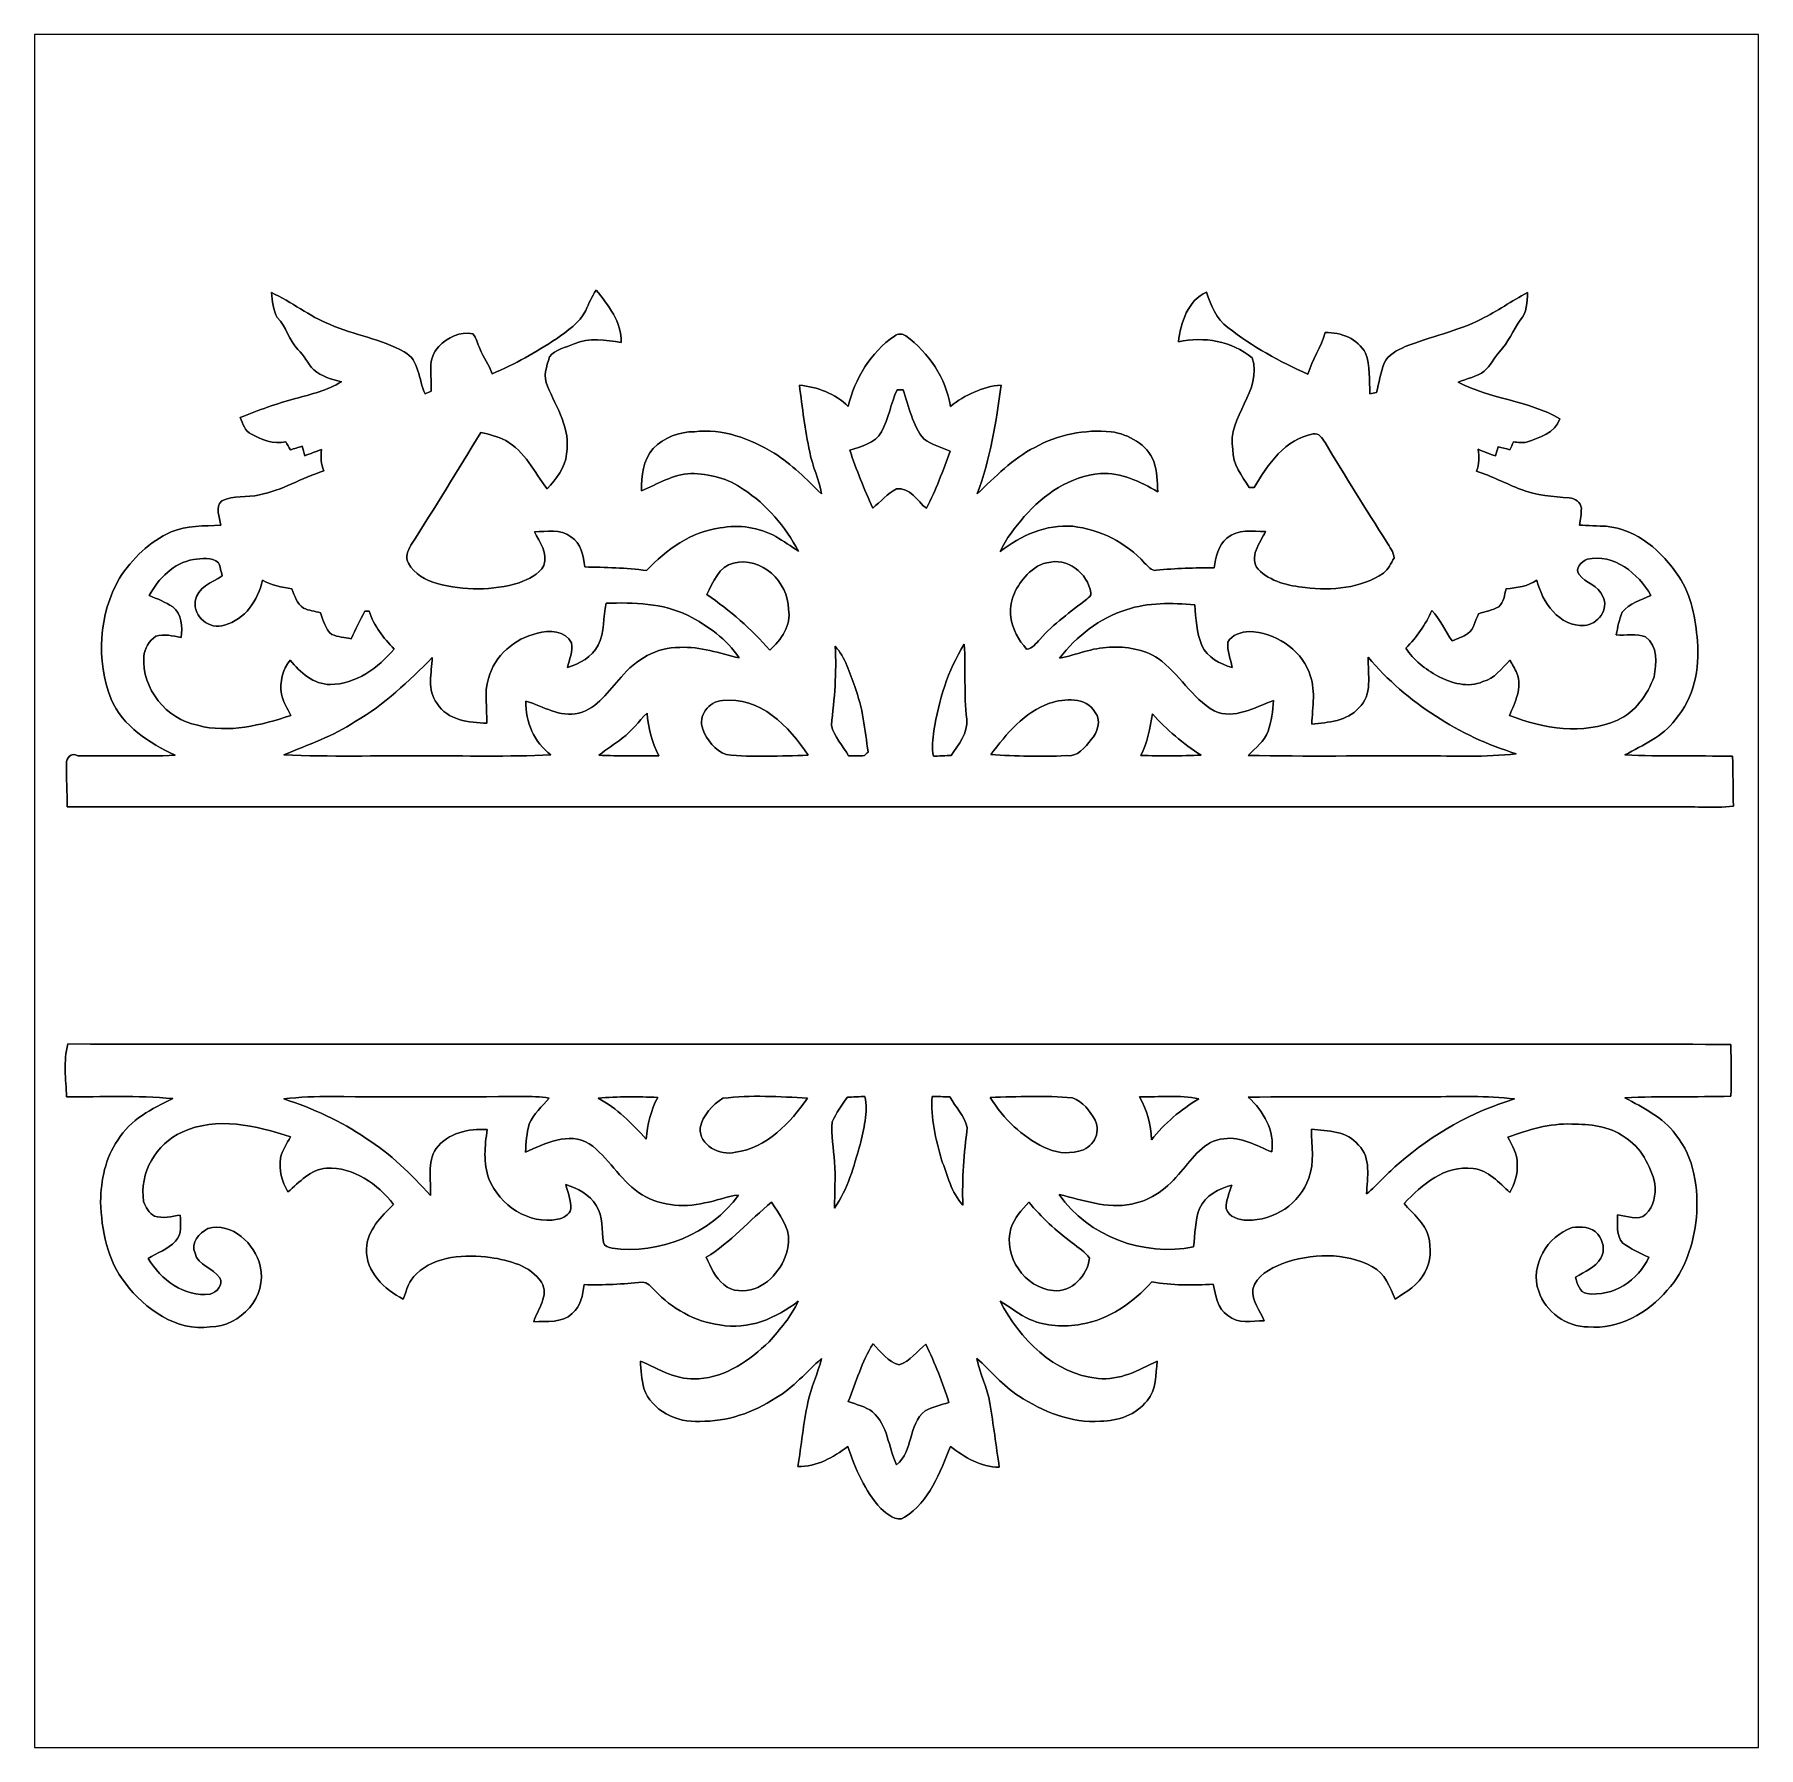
# Model space of a CAD drawing. Header units: centimetres. Extents: x -16.8 to 16.8, y -16.7 to 16.7.
import ezdxf

# ---------------------------------------------------------------- set-up
doc = ezdxf.new("R2010")
doc.units = ezdxf.units.CM
doc.header["$MEASUREMENT"] = 0
doc.layers.add('Layer 1', color=7, linetype='Continuous')

msp = doc.modelspace()

# ---------------------------------------------------------------- linework, layer by layer
at = {"layer": 'Layer 1', "color": 7}
for points, knots in [([(-16.77458, 16.66875), (-16.77458, 16.66875), (16.77458, 16.66875), (16.77458, 16.66875), (16.77458, 16.66875), (16.77458, 16.66875), (16.77458, -16.66875), (16.77458, -16.66875), (16.77458, -16.66875), (16.77458, -16.66875), (-16.77458, -16.66875), (-16.77458, -16.66875), (-16.77458, -16.66875), (-16.77458, -16.66875), (-16.77458, 16.66875), (-16.77458, 16.66875), (-16.77458, 16.66875), (-16.77458, 16.66875), (-16.77458, 16.66875), (-16.77458, 16.66875)], [0, 0, 0, 0, 0.16666667, 0.16666667, 0.16666667, 0.16666667, 0.33333333, 0.33333333, 0.33333333, 0.33333333, 0.5, 0.5, 0.5, 0.5, 0.66666667, 0.66666667, 0.66666667, 0.66666667, 1, 1, 1, 1]), ([(-6.04802, 11.29877), (-6.16514, 11.05253), (-6.40609, 10.90189), (-6.61882, 10.74808), (-6.61882, 10.74808), (-7.01393, 10.48632), (-7.42844, 10.24961), (-7.86624, 10.06687), (-7.86624, 10.06687), (-7.92798, 10.23832), (-8.04192, 10.38437), (-8.10578, 10.55476), (-8.10578, 10.55476), (-8.15269, 10.65036), (-8.17457, 10.76149), (-8.24618, 10.84157), (-8.24618, 10.84157), (-8.49171, 10.89342), (-8.73936, 10.77524), (-8.90341, 10.59674), (-8.90341, 10.59674), (-9.14329, 10.37661), (-9.03887, 10.01642), (-9.05404, 9.72714), (-9.05404, 9.72714), (-9.09426, 9.71021), (-9.13412, 9.69327), (-9.17363, 9.67599), (-9.17363, 9.67599), (-9.30734, 9.95221), (-9.27664, 10.32757), (-9.57898, 10.49337), (-9.57898, 10.49337), (-10.03124, 10.74349), (-10.55299, 10.81793), (-11.0236, 11.02466), (-11.0236, 11.02466), (-11.42965, 11.18235), (-11.7669, 11.46951), (-12.16413, 11.64484), (-12.16413, 11.64484), (-12.14014, 11.48221), (-12.13485, 11.30441), (-12.05054, 11.15977), (-12.05054, 11.15977), (-11.87485, 10.98056), (-11.82511, 10.72021), (-11.64872, 10.54065), (-11.64872, 10.54065), (-11.52596, 10.42352), (-11.45752, 10.26407), (-11.34004, 10.14271), (-11.34004, 10.14271), (-11.18905, 10.01148), (-10.9915, 9.9568), (-10.80135, 9.91094), (-10.80135, 9.91094), (-11.0744, 9.74302), (-11.39119, 9.66717), (-11.6967, 9.5825), (-11.6967, 9.5825), (-12.06253, 9.48514), (-12.41954, 9.35778), (-12.7695, 9.2142), (-12.7695, 9.2142), (-12.71411, 9.09814), (-12.68518, 8.94539), (-12.5536, 8.89035), (-12.5536, 8.89035), (-12.35004, 8.78452), (-12.11968, 8.68927), (-11.88649, 8.73901), (-11.88649, 8.73901), (-11.85616, 8.68751), (-11.82546, 8.636), (-11.79442, 8.58485), (-11.79442, 8.58485), (-11.71857, 8.60742), (-11.64343, 8.63141), (-11.56829, 8.65505), (-11.56829, 8.65505), (-11.551, 8.59367), (-11.53336, 8.53228), (-11.51537, 8.4709), (-11.51537, 8.4709), (-11.40636, 8.50971), (-11.29877, 8.5531), (-11.19011, 8.59261), (-11.19011, 8.59261), (-11.20493, 8.45185), (-11.20281, 8.30756), (-11.14354, 8.17598), (-11.14354, 8.17598), (-11.56864, 8.04051), (-11.9567, 7.7978), (-12.39661, 7.70819), (-12.39661, 7.70819), (-12.63615, 7.65316), (-12.90638, 7.70749), (-13.12933, 7.59001), (-13.12933, 7.59001), (-13.27362, 7.47289), (-13.16496, 7.27287), (-13.14944, 7.118), (-13.14944, 7.118), (-13.47258, 7.10247), (-13.81125, 7.11412), (-14.1164, 6.99029), (-14.1164, 6.99029), (-14.53268, 6.80085), (-14.87488, 6.47065), (-15.11864, 6.08753), (-15.11864, 6.08753), (-15.52258, 5.38445), (-15.58537, 4.48522), (-15.27986, 3.73451), (-15.27986, 3.73451), (-15.05691, 3.20216), (-14.53833, 2.88008), (-14.03773, 2.64195), (-14.03773, 2.64195), (-14.66815, 2.61303), (-15.29891, 2.64054), (-15.92968, 2.62819), (-15.92968, 2.62819), (-16.06444, 2.71074), (-16.1604, 2.58445), (-16.15299, 2.47791), (-16.15299, 2.47791), (-16.15475, 2.19886), (-16.13923, 1.92017), (-16.1357, 1.64077), (-16.1357, 1.64077), (-5.73017, 1.63936), (4.67572, 1.64147), (15.08125, 1.63971), (15.08125, 1.63971), (15.48201, 1.64853), (15.88558, 1.60902), (16.28563, 1.64818), (16.28563, 1.64818), (16.28211, 1.97273), (16.27787, 2.29658), (16.26905, 2.62079), (16.26905, 2.62079), (15.57126, 2.63807), (14.87276, 2.61161), (14.17567, 2.64971), (14.17567, 2.64971), (14.52421, 2.84092), (14.91015, 3.00179), (15.15357, 3.33234), (15.15357, 3.33234), (15.51517, 3.74932), (15.63088, 4.324), (15.58819, 4.86198), (15.58819, 4.86198), (15.54515, 5.29696), (15.4746, 5.75098), (15.22271, 6.11999), (15.22271, 6.11999), (14.90451, 6.60471), (14.41274, 7.04603), (13.8109, 7.09789), (13.8109, 7.09789), (13.68143, 7.10353), (13.42249, 7.11447), (13.29302, 7.12011), (13.29302, 7.12011), (13.31136, 7.22842), (13.32477, 7.33848), (13.32724, 7.44855), (13.32724, 7.44855), (13.31771, 7.56532), (13.20059, 7.64222), (13.09123, 7.64857), (13.09123, 7.64857), (12.77479, 7.68068), (12.4527, 7.69549), (12.15284, 7.81262), (12.15284, 7.81262), (11.8618, 7.92868), (11.58134, 8.0712), (11.2843, 8.17245), (11.2843, 8.17245), (11.34639, 8.30651), (11.34075, 8.45397), (11.31605, 8.59614), (11.31605, 8.59614), (11.42824, 8.55098), (11.54007, 8.50582), (11.65472, 8.46702), (11.65472, 8.46702), (11.67236, 8.52699), (11.68964, 8.58661), (11.70693, 8.64658), (11.70693, 8.64658), (11.78172, 8.62612), (11.85721, 8.60672), (11.93306, 8.58767), (11.93306, 8.58767), (11.95811, 8.63776), (11.98386, 8.68786), (12.00961, 8.73831), (12.00961, 8.73831), (12.09322, 8.73125), (12.1793, 8.71432), (12.2622, 8.73725), (12.2622, 8.73725), (12.51479, 8.81909), (12.81395, 8.90905), (12.90779, 9.18951), (12.90779, 9.18951), (12.2936, 9.54617), (11.55418, 9.57368), (10.93047, 9.90353), (10.93047, 9.90353), (11.10086, 9.97162), (11.28995, 10.00407), (11.43847, 10.11802), (11.43847, 10.11802), (11.56017, 10.22244), (11.6265, 10.37343), (11.73374, 10.49055), (11.73374, 10.49055), (11.90202, 10.67294), (11.9948, 10.90859), (12.13908, 11.10862), (12.13908, 11.10862), (12.26926, 11.25396), (12.27455, 11.45999), (12.27984, 11.64484), (12.27984, 11.64484), (11.97046, 11.48856), (11.69176, 11.27725), (11.37708, 11.13014), (11.37708, 11.13014), (10.91001, 10.88602), (10.38578, 10.79041), (9.9, 10.59392), (9.9, 10.59392), (9.74055, 10.52442), (9.56451, 10.43869), (9.48937, 10.27112), (9.48937, 10.27112), (9.42657, 10.08486), (9.38389, 9.89295), (9.34261, 9.70104), (9.34261, 9.70104), (9.29922, 9.69327), (9.25618, 9.68516), (9.21314, 9.6774), (9.21314, 9.6774), (9.19551, 9.94163), (9.22267, 10.21644), (9.12918, 10.46903), (9.12918, 10.46903), (8.97431, 10.74667), (8.65152, 10.87931), (8.3439, 10.86732), (8.3439, 10.86732), (8.26241, 10.58439), (8.08743, 10.34168), (8.00735, 10.05911), (8.00735, 10.05911), (7.45561, 10.29899), (6.92432, 10.59533), (6.45019, 10.96716), (6.45019, 10.96716), (6.22159, 11.13367), (6.1147, 11.39649), (6.03532, 11.65613), (6.03532, 11.65613), (5.67161, 11.49526), (5.52662, 11.05464), (5.48569, 10.68564), (5.48569, 10.68564), (5.98064, 10.79712), (6.52427, 10.70328), (6.91974, 10.37802), (6.91974, 10.37802), (7.13987, 9.7282), (6.42056, 9.23819), (6.54544, 8.59084), (6.54544, 8.59084), (6.53521, 8.30509), (6.7243, 8.08002), (6.864, 7.85001), (6.864, 7.85001), (6.88799, 7.85107), (6.93667, 7.85248), (6.96066, 7.85354), (6.96066, 7.85354), (7.22207, 8.29769), (7.56391, 8.80039), (8.10966, 8.89423), (8.10966, 8.89423), (8.22431, 8.92845), (8.28463, 8.80357), (8.34002, 8.72702), (8.34002, 8.72702), (8.72984, 8.07473), (9.13165, 7.4295), (9.54264, 6.79027), (9.54264, 6.79027), (9.59697, 6.69255), (9.67846, 6.59765), (9.68234, 6.48017), (9.68234, 6.48017), (9.61954, 6.38069), (9.57686, 6.25651), (9.47561, 6.18808), (9.47561, 6.18808), (9.03676, 5.88433), (8.46914, 5.84447), (7.95443, 5.90585), (7.95443, 5.90585), (7.62847, 5.93866), (7.27463, 6.02121), (7.03509, 6.26004), (7.03509, 6.26004), (6.84989, 6.49076), (7.07284, 6.78074), (7.18256, 6.99311), (7.18256, 6.99311), (6.92609, 6.99664), (6.64104, 7.05309), (6.43114, 6.86823), (6.43114, 6.86823), (6.25546, 6.725), (6.20959, 6.49781), (6.18314, 6.28615), (6.18314, 6.28615), (5.80637, 6.29356), (5.42996, 6.2798), (5.05566, 6.24064), (5.05566, 6.24064), (4.95406, 6.22547), (4.89268, 6.32072), (4.82882, 6.3814), (4.82882, 6.3814), (4.47075, 6.78215), (3.96028, 7.03404), (3.42865, 7.09789), (3.42865, 7.09789), (2.91147, 7.14093), (2.419, 6.91903), (2.01859, 6.60788), (2.01859, 6.60788), (2.13148, 6.86012), (2.30893, 7.07602), (2.48638, 7.28557), (2.48638, 7.28557), (2.86773, 7.71807), (3.38067, 8.07614), (3.97016, 8.12729), (3.97016, 8.12729), (4.37268, 8.14282), (4.74486, 7.96643), (5.08494, 7.77028), (5.08494, 7.77028), (5.07471, 7.96678), (5.07612, 8.16927), (5.00697, 8.35625), (5.00697, 8.35625), (4.87786, 8.69421), (4.51838, 8.88788), (4.17654, 8.93798), (4.17654, 8.93798), (3.66501, 8.98631), (3.14078, 8.88118), (2.69099, 8.63318), (2.69099, 8.63318), (2.25496, 8.41304), (1.92052, 8.05815), (1.57162, 7.72724), (1.57162, 7.72724), (1.82774, 8.40775), (1.93957, 9.12812), (2.03412, 9.84567), (2.03412, 9.84567), (1.66546, 9.81569), (1.33773, 9.65447), (1.05022, 9.43116), (1.05022, 9.43116), (0.96273, 9.98044), (0.62689, 10.47609), (0.18203, 10.80135), (0.18203, 10.80135), (0.11642, 10.85674), (0.02716, 10.84792), (-0.03881, 10.79888), (-0.03881, 10.79888), (-0.50483, 10.48138), (-0.80786, 9.97303), (-0.94015, 9.43116), (-0.94015, 9.43116), (-1.19556, 9.68093), (-1.53741, 9.80793), (-1.89054, 9.84426), (-1.89054, 9.84426), (-1.82915, 9.40929), (-1.78188, 8.97114), (-1.6891, 8.5411), (-1.6891, 8.5411), (-1.63724, 8.26276), (-1.50389, 8.00735), (-1.46156, 7.72654), (-1.46156, 7.72654), (-1.74766, 8.0137), (-2.03518, 8.30686), (-2.38337, 8.52029), (-2.38337, 8.52029), (-2.84445, 8.80216), (-3.3842, 9.00642), (-3.93312, 8.93904), (-3.93312, 8.93904), (-4.22734, 8.93868), (-4.52579, 8.82368), (-4.73287, 8.61342), (-4.73287, 8.61342), (-4.93677, 8.38623), (-4.959, 8.07896), (-4.96253, 7.79004), (-4.96253, 7.79004), (-4.6482, 7.91704), (-4.35257, 8.11036), (-4.00332, 8.12553), (-4.00332, 8.12553), (-3.64455, 8.11742), (-3.27131, 8.03487), (-2.97956, 7.81614), (-2.97956, 7.81614), (-2.52024, 7.52369), (-2.16782, 7.08907), (-1.90712, 6.61599), (-1.90712, 6.61599), (-2.05458, 6.70772), (-2.19675, 6.80791), (-2.34562, 6.89645), (-2.34562, 6.89645), (-2.67582, 7.07531), (-3.06564, 7.14234), (-3.43429, 7.06437), (-3.43429, 7.06437), (-4.00191, 6.99311), (-4.47993, 6.63928), (-4.86339, 6.23641), (-4.86339, 6.23641), (-5.26203, 6.29109), (-5.66526, 6.29885), (-6.06707, 6.3059), (-6.06707, 6.3059), (-6.09741, 6.51651), (-6.13551, 6.77263), (-6.3373, 6.89292), (-6.3373, 6.89292), (-6.54085, 7.05379), (-6.80579, 6.99488), (-7.0425, 6.98888), (-7.0425, 6.98888), (-6.94866, 6.78533), (-6.77545, 6.57437), (-6.86223, 6.33483), (-6.86223, 6.33483), (-6.95748, 6.15527), (-7.16315, 6.07166), (-7.34166, 5.99828), (-7.34166, 5.99828), (-7.85883, 5.83988), (-8.41798, 5.85117), (-8.94009, 5.9817), (-8.94009, 5.9817), (-9.16129, 6.04873), (-9.3853, 6.16761), (-9.49925, 6.37716), (-9.49925, 6.37716), (-9.56204, 6.49041), (-9.51406, 6.62905), (-9.4488, 6.72994), (-9.4488, 6.72994), (-8.98913, 7.45737), (-8.53299, 8.18691), (-8.08743, 8.92316), (-8.08743, 8.92316), (-7.92163, 8.88577), (-7.75441, 8.84343), (-7.60307, 8.76441), (-7.60307, 8.76441), (-7.23371, 8.55874), (-7.04638, 8.14776), (-6.79768, 7.82496), (-6.79768, 7.82496), (-6.62587, 8.02111), (-6.44031, 8.23101), (-6.42267, 8.50547), (-6.42267, 8.50547), (-6.33342, 8.98913), (-6.61353, 9.40329), (-6.79379, 9.82451), (-6.79379, 9.82451), (-6.88481, 10.0076), (-6.80685, 10.21397), (-6.75464, 10.3946), (-6.75464, 10.3946), (-6.63928, 10.541), (-6.43396, 10.57663), (-6.27274, 10.64966), (-6.27274, 10.64966), (-5.98064, 10.77419), (-5.65926, 10.72621), (-5.35658, 10.674), (-5.35658, 10.674), (-5.34705, 11.06805), (-5.6074, 11.4046), (-5.84553, 11.69317), (-5.84553, 11.69317), (-5.92773, 11.56935), (-5.98558, 11.43247), (-6.04802, 11.29877), (-6.04802, 11.29877), (-6.04802, 11.29877), (-6.04802, 11.29877), (-6.04802, 11.29877)], [0, 0, 0, 0, 0.00757576, 0.00757576, 0.00757576, 0.00757576, 0.01515152, 0.01515152, 0.01515152, 0.01515152, 0.02272727, 0.02272727, 0.02272727, 0.02272727, 0.03030303, 0.03030303, 0.03030303, 0.03030303, 0.03787879, 0.03787879, 0.03787879, 0.03787879, 0.04545455, 0.04545455, 0.04545455, 0.04545455, 0.0530303, 0.0530303, 0.0530303, 0.0530303, 0.06060606, 0.06060606, 0.06060606, 0.06060606, 0.06818182, 0.06818182, 0.06818182, 0.06818182, 0.07575758, 0.07575758, 0.07575758, 0.07575758, 0.08333333, 0.08333333, 0.08333333, 0.08333333, 0.09090909, 0.09090909, 0.09090909, 0.09090909, 0.09848485, 0.09848485, 0.09848485, 0.09848485, 0.10606061, 0.10606061, 0.10606061, 0.10606061, 0.11363636, 0.11363636, 0.11363636, 0.11363636, 0.12121212, 0.12121212, 0.12121212, 0.12121212, 0.12878788, 0.12878788, 0.12878788, 0.12878788, 0.13636364, 0.13636364, 0.13636364, 0.13636364, 0.14393939, 0.14393939, 0.14393939, 0.14393939, 0.15151515, 0.15151515, 0.15151515, 0.15151515, 0.15909091, 0.15909091, 0.15909091, 0.15909091, 0.16666667, 0.16666667, 0.16666667, 0.16666667, 0.17424242, 0.17424242, 0.17424242, 0.17424242, 0.18181818, 0.18181818, 0.18181818, 0.18181818, 0.18939394, 0.18939394, 0.18939394, 0.18939394, 0.1969697, 0.1969697, 0.1969697, 0.1969697, 0.20454545, 0.20454545, 0.20454545, 0.20454545, 0.21212121, 0.21212121, 0.21212121, 0.21212121, 0.21969697, 0.21969697, 0.21969697, 0.21969697, 0.22727273, 0.22727273, 0.22727273, 0.22727273, 0.23484848, 0.23484848, 0.23484848, 0.23484848, 0.24242424, 0.24242424, 0.24242424, 0.24242424, 0.25, 0.25, 0.25, 0.25, 0.25757576, 0.25757576, 0.25757576, 0.25757576, 0.26515152, 0.26515152, 0.26515152, 0.26515152, 0.27272727, 0.27272727, 0.27272727, 0.27272727, 0.28030303, 0.28030303, 0.28030303, 0.28030303, 0.28787879, 0.28787879, 0.28787879, 0.28787879, 0.29545455, 0.29545455, 0.29545455, 0.29545455, 0.3030303, 0.3030303, 0.3030303, 0.3030303, 0.31060606, 0.31060606, 0.31060606, 0.31060606, 0.31818182, 0.31818182, 0.31818182, 0.31818182, 0.32575758, 0.32575758, 0.32575758, 0.32575758, 0.33333333, 0.33333333, 0.33333333, 0.33333333, 0.34090909, 0.34090909, 0.34090909, 0.34090909, 0.34848485, 0.34848485, 0.34848485, 0.34848485, 0.35606061, 0.35606061, 0.35606061, 0.35606061, 0.36363636, 0.36363636, 0.36363636, 0.36363636, 0.37121212, 0.37121212, 0.37121212, 0.37121212, 0.37878788, 0.37878788, 0.37878788, 0.37878788, 0.38636364, 0.38636364, 0.38636364, 0.38636364, 0.39393939, 0.39393939, 0.39393939, 0.39393939, 0.40151515, 0.40151515, 0.40151515, 0.40151515, 0.40909091, 0.40909091, 0.40909091, 0.40909091, 0.41666667, 0.41666667, 0.41666667, 0.41666667, 0.42424242, 0.42424242, 0.42424242, 0.42424242, 0.43181818, 0.43181818, 0.43181818, 0.43181818, 0.43939394, 0.43939394, 0.43939394, 0.43939394, 0.4469697, 0.4469697, 0.4469697, 0.4469697, 0.45454545, 0.45454545, 0.45454545, 0.45454545, 0.46212121, 0.46212121, 0.46212121, 0.46212121, 0.46969697, 0.46969697, 0.46969697, 0.46969697, 0.47727273, 0.47727273, 0.47727273, 0.47727273, 0.48484848, 0.48484848, 0.48484848, 0.48484848, 0.49242424, 0.49242424, 0.49242424, 0.49242424, 0.5, 0.5, 0.5, 0.5, 0.50757576, 0.50757576, 0.50757576, 0.50757576, 0.51515152, 0.51515152, 0.51515152, 0.51515152, 0.52272727, 0.52272727, 0.52272727, 0.52272727, 0.53030303, 0.53030303, 0.53030303, 0.53030303, 0.53787879, 0.53787879, 0.53787879, 0.53787879, 0.54545455, 0.54545455, 0.54545455, 0.54545455, 0.5530303, 0.5530303, 0.5530303, 0.5530303, 0.56060606, 0.56060606, 0.56060606, 0.56060606, 0.56818182, 0.56818182, 0.56818182, 0.56818182, 0.57575758, 0.57575758, 0.57575758, 0.57575758, 0.58333333, 0.58333333, 0.58333333, 0.58333333, 0.59090909, 0.59090909, 0.59090909, 0.59090909, 0.59848485, 0.59848485, 0.59848485, 0.59848485, 0.60606061, 0.60606061, 0.60606061, 0.60606061, 0.61363636, 0.61363636, 0.61363636, 0.61363636, 0.62121212, 0.62121212, 0.62121212, 0.62121212, 0.62878788, 0.62878788, 0.62878788, 0.62878788, 0.63636364, 0.63636364, 0.63636364, 0.63636364, 0.64393939, 0.64393939, 0.64393939, 0.64393939, 0.65151515, 0.65151515, 0.65151515, 0.65151515, 0.65909091, 0.65909091, 0.65909091, 0.65909091, 0.66666667, 0.66666667, 0.66666667, 0.66666667, 0.67424242, 0.67424242, 0.67424242, 0.67424242, 0.68181818, 0.68181818, 0.68181818, 0.68181818, 0.68939394, 0.68939394, 0.68939394, 0.68939394, 0.6969697, 0.6969697, 0.6969697, 0.6969697, 0.70454545, 0.70454545, 0.70454545, 0.70454545, 0.71212121, 0.71212121, 0.71212121, 0.71212121, 0.71969697, 0.71969697, 0.71969697, 0.71969697, 0.72727273, 0.72727273, 0.72727273, 0.72727273, 0.73484848, 0.73484848, 0.73484848, 0.73484848, 0.74242424, 0.74242424, 0.74242424, 0.74242424, 0.75, 0.75, 0.75, 0.75, 0.75757576, 0.75757576, 0.75757576, 0.75757576, 0.76515152, 0.76515152, 0.76515152, 0.76515152, 0.77272727, 0.77272727, 0.77272727, 0.77272727, 0.78030303, 0.78030303, 0.78030303, 0.78030303, 0.78787879, 0.78787879, 0.78787879, 0.78787879, 0.79545455, 0.79545455, 0.79545455, 0.79545455, 0.8030303, 0.8030303, 0.8030303, 0.8030303, 0.81060606, 0.81060606, 0.81060606, 0.81060606, 0.81818182, 0.81818182, 0.81818182, 0.81818182, 0.82575758, 0.82575758, 0.82575758, 0.82575758, 0.83333333, 0.83333333, 0.83333333, 0.83333333, 0.84090909, 0.84090909, 0.84090909, 0.84090909, 0.84848485, 0.84848485, 0.84848485, 0.84848485, 0.85606061, 0.85606061, 0.85606061, 0.85606061, 0.86363636, 0.86363636, 0.86363636, 0.86363636, 0.87121212, 0.87121212, 0.87121212, 0.87121212, 0.87878788, 0.87878788, 0.87878788, 0.87878788, 0.88636364, 0.88636364, 0.88636364, 0.88636364, 0.89393939, 0.89393939, 0.89393939, 0.89393939, 0.90151515, 0.90151515, 0.90151515, 0.90151515, 0.90909091, 0.90909091, 0.90909091, 0.90909091, 0.91666667, 0.91666667, 0.91666667, 0.91666667, 0.92424242, 0.92424242, 0.92424242, 0.92424242, 0.93181818, 0.93181818, 0.93181818, 0.93181818, 0.93939394, 0.93939394, 0.93939394, 0.93939394, 0.9469697, 0.9469697, 0.9469697, 0.9469697, 0.95454545, 0.95454545, 0.95454545, 0.95454545, 0.96212121, 0.96212121, 0.96212121, 0.96212121, 0.96969697, 0.96969697, 0.96969697, 0.96969697, 0.97727273, 0.97727273, 0.97727273, 0.97727273, 0.98484848, 0.98484848, 0.98484848, 0.98484848, 1, 1, 1, 1]), ([(0.01164, 9.75536), (0.04057, 9.75536), (0.09843, 9.75501), (0.12735, 9.75466), (0.12735, 9.75466), (0.24941, 9.42799), (0.30092, 9.06427), (0.53728, 8.79334), (0.53728, 8.79334), (0.69109, 8.68468), (0.87383, 8.62789), (1.04669, 8.55698), (1.04669, 8.55698), (0.90029, 8.18374), (0.77364, 7.80027), (0.58138, 7.44714), (0.58138, 7.44714), (0.40005, 7.58754), (0.26282, 7.86095), (0, 7.8292), (0, 7.8292), (-0.17498, 7.73218), (-0.30903, 7.57696), (-0.46284, 7.45137), (-0.46284, 7.45137), (-0.62794, 7.82002), (-0.77999, 8.19432), (-0.90981, 8.57673), (-0.90981, 8.57673), (-0.6858, 8.64658), (-0.41628, 8.71361), (-0.29422, 8.93551), (-0.29422, 8.93551), (-0.14993, 9.19127), (-0.11042, 9.48937), (0.01164, 9.75536)], [0, 0, 0, 0, 0.1, 0.1, 0.1, 0.1, 0.2, 0.2, 0.2, 0.2, 0.3, 0.3, 0.3, 0.3, 0.4, 0.4, 0.4, 0.4, 0.5, 0.5, 0.5, 0.5, 0.6, 0.6, 0.6, 0.6, 0.7, 0.7, 0.7, 0.7, 0.8, 0.8, 0.8, 0.8, 1, 1, 1, 1]), ([(-13.68249, 6.45266), (-13.52374, 6.46395), (-13.32477, 6.50769), (-13.19389, 6.38845), (-13.19389, 6.38845), (-13.15685, 6.30767), (-13.14521, 6.21912), (-13.12263, 6.13269), (-13.12263, 6.13269), (-13.31948, 6.0004), (-13.61158, 5.90797), (-13.64544, 5.64021), (-13.64544, 5.64021), (-13.68919, 5.33576), (-13.37028, 5.07647), (-13.07536, 5.1756), (-13.07536, 5.1756), (-12.67742, 5.27932), (-12.42307, 5.66279), (-12.33629, 6.04626), (-12.33629, 6.04626), (-12.16025, 5.94783), (-11.96128, 5.9122), (-11.76443, 5.8801), (-11.76443, 5.8801), (-11.71187, 5.74534), (-11.66671, 5.59188), (-11.54113, 5.50439), (-11.54113, 5.50439), (-11.43529, 5.45677), (-11.31746, 5.44371), (-11.20563, 5.41373), (-11.20563, 5.41373), (-11.15236, 5.26591), (-11.12097, 5.09376), (-10.98832, 4.99286), (-10.98832, 4.99286), (-10.86944, 4.94312), (-10.73997, 4.93289), (-10.61403, 4.9089), (-10.61403, 4.9089), (-10.53077, 5.09094), (-10.43764, 5.26803), (-10.34486, 5.44477), (-10.34486, 5.44477), (-10.32439, 5.44548), (-10.28347, 5.44654), (-10.26301, 5.44724), (-10.26301, 5.44724), (-10.16917, 5.16149), (-9.98326, 4.91949), (-9.773, 4.70923), (-9.773, 4.70923), (-10.08592, 4.33952), (-10.51878, 4.0259), (-11.02113, 4.01708), (-11.02113, 4.01708), (-11.34745, 4.02131), (-11.60427, 4.25274), (-11.79971, 4.49121), (-11.79971, 4.49121), (-11.94858, 4.31024), (-12.00432, 4.06329), (-11.96904, 3.83293), (-11.96904, 3.83293), (-11.93941, 3.68088), (-11.84981, 3.55141), (-11.78384, 3.41383), (-11.78384, 3.41383), (-12.36486, 3.2318), (-12.99175, 3.0607), (-13.59817, 3.22474), (-13.59817, 3.22474), (-14.20813, 3.34186), (-14.69037, 3.93771), (-14.64733, 4.56247), (-14.64733, 4.56247), (-14.63075, 4.71911), (-14.54503, 4.87186), (-14.41344, 4.959), (-14.41344, 4.959), (-14.25399, 5.0105), (-14.08218, 4.96147), (-13.92238, 4.93254), (-13.92238, 4.93254), (-13.88498, 5.14174), (-13.90897, 5.38692), (-14.08395, 5.52909), (-14.08395, 5.52909), (-14.22506, 5.62363), (-14.38416, 5.68501), (-14.54009, 5.75028), (-14.54009, 5.75028), (-14.36088, 6.08471), (-14.06666, 6.38104), (-13.68249, 6.45266)], [0, 0, 0, 0, 0.04, 0.04, 0.04, 0.04, 0.08, 0.08, 0.08, 0.08, 0.12, 0.12, 0.12, 0.12, 0.16, 0.16, 0.16, 0.16, 0.2, 0.2, 0.2, 0.2, 0.24, 0.24, 0.24, 0.24, 0.28, 0.28, 0.28, 0.28, 0.32, 0.32, 0.32, 0.32, 0.36, 0.36, 0.36, 0.36, 0.4, 0.4, 0.4, 0.4, 0.44, 0.44, 0.44, 0.44, 0.48, 0.48, 0.48, 0.48, 0.52, 0.52, 0.52, 0.52, 0.56, 0.56, 0.56, 0.56, 0.6, 0.6, 0.6, 0.6, 0.64, 0.64, 0.64, 0.64, 0.68, 0.68, 0.68, 0.68, 0.72, 0.72, 0.72, 0.72, 0.76, 0.76, 0.76, 0.76, 0.8, 0.8, 0.8, 0.8, 0.84, 0.84, 0.84, 0.84, 0.88, 0.88, 0.88, 0.88, 0.92, 0.92, 0.92, 0.92, 1, 1, 1, 1]), ([(-3.16971, 6.38175), (-2.62819, 6.5218), (-2.10467, 6.01169), (-2.10044, 5.48499), (-2.10044, 5.48499), (-2.04364, 5.16714), (-2.24578, 4.88809), (-2.46592, 4.68454), (-2.46592, 4.68454), (-2.82187, 5.10258), (-3.24309, 5.45747), (-3.69217, 5.77109), (-3.69217, 5.77109), (-3.5687, 6.00639), (-3.45722, 6.31825), (-3.16971, 6.38175)], [0, 0, 0, 0, 0.2, 0.2, 0.2, 0.2, 0.4, 0.4, 0.4, 0.4, 0.6, 0.6, 0.6, 0.6, 1, 1, 1, 1]), ([(2.92594, 6.38528), (3.32281, 6.50205), (3.72075, 6.18631), (3.78284, 5.80073), (3.78284, 5.80073), (3.79412, 5.74393), (3.73874, 5.71324), (3.70381, 5.68043), (3.70381, 5.68043), (3.38737, 5.4356), (3.05717, 5.20065), (2.79224, 4.89761), (2.79224, 4.89761), (2.71568, 4.82459), (2.64866, 4.71452), (2.53153, 4.70711), (2.53153, 4.70711), (2.37702, 4.88315), (2.25037, 5.09341), (2.22779, 5.33118), (2.22779, 5.33118), (2.17593, 5.61869), (2.31563, 5.8988), (2.49837, 6.11011), (2.49837, 6.11011), (2.61338, 6.23429), (2.75167, 6.35988), (2.92594, 6.38528)], [0, 0, 0, 0, 0.125, 0.125, 0.125, 0.125, 0.25, 0.25, 0.25, 0.25, 0.375, 0.375, 0.375, 0.375, 0.5, 0.5, 0.5, 0.5, 0.625, 0.625, 0.625, 0.625, 0.75, 0.75, 0.75, 0.75, 1, 1, 1, 1]), ([(13.43907, 6.45866), (13.96294, 6.56802), (14.43567, 6.18525), (14.67873, 5.75239), (14.67873, 5.75239), (14.48223, 5.66385), (14.26034, 5.59894), (14.12099, 5.42502), (14.12099, 5.42502), (14.06137, 5.28567), (14.03667, 5.13362), (14.00351, 4.98581), (14.00351, 4.98581), (14.19119, 4.96253), (14.39686, 5.02003), (14.57607, 4.94524), (14.57607, 4.94524), (14.8142, 4.77167), (14.7955, 4.42842), (14.74117, 4.16772), (14.74117, 4.16772), (14.61382, 3.81706), (14.3764, 3.47839), (14.0275, 3.32352), (14.0275, 3.32352), (13.35687, 3.03212), (12.5924, 3.16195), (11.93094, 3.41277), (11.93094, 3.41277), (12.02831, 3.67453), (12.19235, 3.95605), (12.06853, 4.23686), (12.06853, 4.23686), (12.03925, 4.32964), (11.98386, 4.41007), (11.932, 4.49086), (11.932, 4.49086), (11.77537, 4.33458), (11.63814, 4.13173), (11.4113, 4.07529), (11.4113, 4.07529), (11.11885, 3.94617), (10.79923, 4.04424), (10.53218, 4.18218), (10.53218, 4.18218), (10.29159, 4.32047), (10.05911, 4.48733), (9.9127, 4.72757), (9.9127, 4.72757), (10.12507, 4.93854), (10.29582, 5.1876), (10.41717, 5.461), (10.41717, 5.461), (10.58051, 5.28673), (10.67153, 5.05989), (10.81087, 4.86728), (10.81087, 4.86728), (10.9153, 4.90926), (11.02219, 4.94841), (11.11709, 5.01086), (11.11709, 5.01086), (11.24656, 5.10011), (11.25361, 5.26591), (11.32875, 5.3915), (11.32875, 5.3915), (11.45434, 5.44865), (11.60216, 5.45712), (11.72034, 5.53297), (11.72034, 5.53297), (11.82476, 5.61446), (11.8237, 5.76298), (11.86639, 5.87763), (11.86639, 5.87763), (12.07347, 5.89986), (12.28619, 5.92878), (12.46046, 6.0512), (12.46046, 6.0512), (12.56347, 5.61763), (12.89544, 5.14279), (13.38862, 5.16537), (13.38862, 5.16537), (13.64227, 5.18195), (13.87687, 5.48958), (13.74246, 5.73405), (13.74246, 5.73405), (13.65885, 5.94395), (13.41367, 5.99193), (13.28173, 6.15668), (13.28173, 6.15668), (13.18966, 6.27697), (13.33429, 6.40997), (13.43907, 6.45866)], [0, 0, 0, 0, 0.04166667, 0.04166667, 0.04166667, 0.04166667, 0.08333333, 0.08333333, 0.08333333, 0.08333333, 0.125, 0.125, 0.125, 0.125, 0.16666667, 0.16666667, 0.16666667, 0.16666667, 0.20833333, 0.20833333, 0.20833333, 0.20833333, 0.25, 0.25, 0.25, 0.25, 0.29166667, 0.29166667, 0.29166667, 0.29166667, 0.33333333, 0.33333333, 0.33333333, 0.33333333, 0.375, 0.375, 0.375, 0.375, 0.41666667, 0.41666667, 0.41666667, 0.41666667, 0.45833333, 0.45833333, 0.45833333, 0.45833333, 0.5, 0.5, 0.5, 0.5, 0.54166667, 0.54166667, 0.54166667, 0.54166667, 0.58333333, 0.58333333, 0.58333333, 0.58333333, 0.625, 0.625, 0.625, 0.625, 0.66666667, 0.66666667, 0.66666667, 0.66666667, 0.70833333, 0.70833333, 0.70833333, 0.70833333, 0.75, 0.75, 0.75, 0.75, 0.79166667, 0.79166667, 0.79166667, 0.79166667, 0.83333333, 0.83333333, 0.83333333, 0.83333333, 0.875, 0.875, 0.875, 0.875, 0.91666667, 0.91666667, 0.91666667, 0.91666667, 1, 1, 1, 1]), ([(-5.65079, 5.59894), (-5.11175, 5.61869), (-4.55013, 5.60105), (-4.05448, 5.36257), (-4.05448, 5.36257), (-3.67206, 5.16008), (-3.30447, 4.90079), (-3.06176, 4.53496), (-3.06176, 4.53496), (-3.44276, 4.62351), (-3.81741, 4.76356), (-4.21569, 4.74028), (-4.21569, 4.74028), (-4.66443, 4.75121), (-5.08106, 4.49792), (-5.36081, 4.16031), (-5.36081, 4.16031), (-5.60564, 3.89784), (-5.81131, 3.55282), (-6.18384, 3.46251), (-6.18384, 3.46251), (-6.55038, 3.37009), (-6.87458, 3.59692), (-7.21184, 3.69394), (-7.21184, 3.69394), (-7.22665, 3.29001), (-7.04956, 2.89031), (-6.72394, 2.6483), (-6.72394, 2.6483), (-7.55721, 2.60914), (-8.39153, 2.63454), (-9.22514, 2.62855), (-9.22514, 2.62855), (-10.12472, 2.63525), (-11.02466, 2.60914), (-11.92389, 2.64689), (-11.92389, 2.64689), (-11.45258, 2.84868), (-10.96045, 3.01202), (-10.53112, 3.29918), (-10.53112, 3.29918), (-9.96209, 3.62514), (-9.49396, 4.08481), (-9.03252, 4.54201), (-9.03252, 4.54201), (-9.04558, 4.24427), (-9.14224, 3.9116), (-8.94151, 3.65196), (-8.94151, 3.65196), (-8.73936, 3.31752), (-8.31921, 3.27942), (-7.9696, 3.26425), (-7.9696, 3.26425), (-7.96466, 3.55494), (-8.02816, 3.85304), (-7.94138, 4.13702), (-7.94138, 4.13702), (-7.81932, 4.57694), (-7.43126, 4.91913), (-6.98888, 5.01474), (-6.98888, 5.01474), (-6.76487, 5.09341), (-6.43643, 5.06236), (-6.32143, 4.82776), (-6.32143, 4.82776), (-6.30026, 4.66372), (-6.36305, 4.50427), (-6.40256, 4.34693), (-6.40256, 4.34693), (-6.16832, 4.43018), (-5.9242, 4.54942), (-5.80566, 4.78155), (-5.80566, 4.78155), (-5.67584, 5.03343), (-5.71782, 5.32941), (-5.65079, 5.59894)], [0, 0, 0, 0, 0.05, 0.05, 0.05, 0.05, 0.1, 0.1, 0.1, 0.1, 0.15, 0.15, 0.15, 0.15, 0.2, 0.2, 0.2, 0.2, 0.25, 0.25, 0.25, 0.25, 0.3, 0.3, 0.3, 0.3, 0.35, 0.35, 0.35, 0.35, 0.4, 0.4, 0.4, 0.4, 0.45, 0.45, 0.45, 0.45, 0.5, 0.5, 0.5, 0.5, 0.55, 0.55, 0.55, 0.55, 0.6, 0.6, 0.6, 0.6, 0.65, 0.65, 0.65, 0.65, 0.7, 0.7, 0.7, 0.7, 0.75, 0.75, 0.75, 0.75, 0.8, 0.8, 0.8, 0.8, 0.85, 0.85, 0.85, 0.85, 0.9, 0.9, 0.9, 0.9, 1, 1, 1, 1]), ([(4.47075, 5.47405), (4.89973, 5.61763), (5.36187, 5.60881), (5.80707, 5.56824), (5.80707, 5.56824), (5.82471, 5.30154), (5.83777, 5.02849), (5.94113, 4.77802), (5.94113, 4.77802), (6.05472, 4.54519), (6.28967, 4.41149), (6.53239, 4.35257), (6.53239, 4.35257), (6.50275, 4.51344), (6.42902, 4.67501), (6.44913, 4.84011), (6.44913, 4.84011), (6.52145, 4.99322), (6.71195, 5.03696), (6.8647, 5.05284), (6.8647, 5.05284), (7.35542, 5.02991), (7.84931, 4.72546), (8.02746, 4.25662), (8.02746, 4.25662), (8.16786, 3.93559), (8.09307, 3.58246), (8.08284, 3.2452), (8.08284, 3.2452), (8.40317, 3.28366), (8.76512, 3.30235), (8.99583, 3.5627), (8.99583, 3.5627), (9.27312, 3.80929), (9.17046, 4.21958), (9.17751, 4.54872), (9.17751, 4.54872), (9.93493, 3.66395), (10.95022, 3.01308), (12.06147, 2.66982), (12.06147, 2.66982), (11.45928, 2.60032), (10.8525, 2.63243), (10.24819, 2.62784), (10.24819, 2.62784), (9.11401, 2.63419), (7.97983, 2.6162), (6.84601, 2.63772), (6.84601, 2.63772), (6.98147, 2.7873), (7.16209, 2.91006), (7.23159, 3.10762), (7.23159, 3.10762), (7.2958, 3.30024), (7.32296, 3.50273), (7.33778, 3.70452), (7.33778, 3.70452), (6.96807, 3.58105), (6.57613, 3.32811), (6.18314, 3.50308), (6.18314, 3.50308), (5.7404, 3.75285), (5.50227, 4.23757), (5.09058, 4.52579), (5.09058, 4.52579), (4.81365, 4.71029), (4.47075, 4.75791), (4.14479, 4.74521), (4.14479, 4.74521), (3.80929, 4.73357), (3.4985, 4.59599), (3.17324, 4.52967), (3.17324, 4.52967), (3.50061, 4.96182), (3.95146, 5.3086), (4.47075, 5.47405)], [0, 0, 0, 0, 0.05, 0.05, 0.05, 0.05, 0.1, 0.1, 0.1, 0.1, 0.15, 0.15, 0.15, 0.15, 0.2, 0.2, 0.2, 0.2, 0.25, 0.25, 0.25, 0.25, 0.3, 0.3, 0.3, 0.3, 0.35, 0.35, 0.35, 0.35, 0.4, 0.4, 0.4, 0.4, 0.45, 0.45, 0.45, 0.45, 0.5, 0.5, 0.5, 0.5, 0.55, 0.55, 0.55, 0.55, 0.6, 0.6, 0.6, 0.6, 0.65, 0.65, 0.65, 0.65, 0.7, 0.7, 0.7, 0.7, 0.75, 0.75, 0.75, 0.75, 0.8, 0.8, 0.8, 0.8, 0.85, 0.85, 0.85, 0.85, 0.9, 0.9, 0.9, 0.9, 1, 1, 1, 1]), ([(-1.19415, 4.76426), (-0.99483, 4.54413), (-0.91369, 4.25203), (-0.81351, 3.98004), (-0.81351, 3.98004), (-0.65828, 3.57223), (-0.60925, 3.13408), (-0.55457, 2.70404), (-0.55457, 2.70404), (-0.57856, 2.68076), (-0.60219, 2.65712), (-0.62548, 2.63384), (-0.62548, 2.63384), (-0.73025, 2.63384), (-0.82903, 2.62925), (-0.93204, 2.62819), (-0.93204, 2.62819), (-1.03928, 2.82822), (-1.21708, 3.00108), (-1.26753, 3.22721), (-1.26753, 3.22721), (-1.20826, 3.73698), (-1.16064, 4.24991), (-1.19415, 4.76426)], [0, 0, 0, 0, 0.14285714, 0.14285714, 0.14285714, 0.14285714, 0.28571429, 0.28571429, 0.28571429, 0.28571429, 0.42857143, 0.42857143, 0.42857143, 0.42857143, 0.57142857, 0.57142857, 0.57142857, 0.57142857, 0.71428571, 0.71428571, 0.71428571, 0.71428571, 1, 1, 1, 1]), ([(1.31833, 4.8006), (1.35079, 4.31659), (1.3081, 3.8294), (1.36666, 3.34645), (1.36666, 3.34645), (1.39629, 3.07869), (1.20721, 2.84515), (1.06116, 2.63772), (1.06116, 2.63772), (0.97614, 2.63384), (0.8061, 2.62608), (0.72108, 2.6222), (0.72108, 2.6222), (0.68157, 2.78553), (0.70273, 2.95451), (0.72849, 3.1175), (0.72849, 3.1175), (0.82374, 3.70593), (0.99448, 4.29507), (1.31833, 4.8006)], [0, 0, 0, 0, 0.16666667, 0.16666667, 0.16666667, 0.16666667, 0.33333333, 0.33333333, 0.33333333, 0.33333333, 0.5, 0.5, 0.5, 0.5, 0.66666667, 0.66666667, 0.66666667, 0.66666667, 1, 1, 1, 1]), ([(-3.38914, 3.70628), (-2.66241, 3.80012), (-2.08209, 3.19652), (-1.72191, 2.64054), (-1.72191, 2.64054), (-2.25284, 2.63137), (-2.78624, 2.59609), (-3.31505, 2.65395), (-3.31505, 2.65395), (-3.52884, 2.7372), (-3.69076, 2.93546), (-3.76767, 3.14678), (-3.76767, 3.14678), (-3.87597, 3.40466), (-3.6516, 3.69253), (-3.38914, 3.70628)], [0, 0, 0, 0, 0.2, 0.2, 0.2, 0.2, 0.4, 0.4, 0.4, 0.4, 0.6, 0.6, 0.6, 0.6, 1, 1, 1, 1]), ([(2.9778, 3.65301), (3.2699, 3.75003), (3.68406, 3.78072), (3.86609, 3.47663), (3.86609, 3.47663), (3.99133, 3.31717), (3.90984, 3.08434), (3.7913, 2.9464), (3.7913, 2.9464), (3.67171, 2.794), (3.51966, 2.60315), (3.29847, 2.63384), (3.29847, 2.63384), (2.81129, 2.60914), (2.32304, 2.62326), (1.83691, 2.65642), (1.83691, 2.65642), (2.13783, 3.05999), (2.48991, 3.47839), (2.9778, 3.65301)], [0, 0, 0, 0, 0.16666667, 0.16666667, 0.16666667, 0.16666667, 0.33333333, 0.33333333, 0.33333333, 0.33333333, 0.5, 0.5, 0.5, 0.5, 0.66666667, 0.66666667, 0.66666667, 0.66666667, 1, 1, 1, 1]), ([(-5.33753, 2.97427), (-5.15091, 3.11115), (-5.01968, 3.30518), (-4.85281, 3.46322), (-4.85281, 3.46322), (-4.83799, 3.17112), (-4.75403, 2.89207), (-4.62774, 2.63066), (-4.62774, 2.63066), (-5.01579, 2.62714), (-5.40385, 2.62714), (-5.79155, 2.64231), (-5.79155, 2.64231), (-5.64409, 2.75837), (-5.48428, 2.8575), (-5.33753, 2.97427)], [0, 0, 0, 0, 0.2, 0.2, 0.2, 0.2, 0.4, 0.4, 0.4, 0.4, 0.6, 0.6, 0.6, 0.6, 1, 1, 1, 1]), ([(4.97981, 3.44946), (5.25674, 3.13619), (5.57706, 2.86738), (5.92984, 2.64301), (5.92984, 2.64301), (5.5372, 2.62749), (5.14421, 2.62537), (4.75192, 2.63878), (4.75192, 2.63878), (4.88668, 2.88925), (4.93571, 3.17147), (4.97981, 3.44946)], [0, 0, 0, 0, 0.25, 0.25, 0.25, 0.25, 0.5, 0.5, 0.5, 0.5, 1, 1, 1, 1]), ([(-16.12547, -2.97744), (-16.21684, -3.31188), (-16.16216, -3.66289), (-16.14911, -4.00403), (-16.14911, -4.00403), (-15.46084, -4.01038), (-14.77081, -3.97581), (-14.0843, -4.04036), (-14.0843, -4.04036), (-14.48894, -4.2358), (-14.91721, -4.44465), (-15.15039, -4.85105), (-15.15039, -4.85105), (-15.40439, -5.19501), (-15.47283, -5.62998), (-15.49012, -6.04626), (-15.49012, -6.04626), (-15.46472, -6.60188), (-15.36524, -7.1882), (-15.00505, -7.63341), (-15.00505, -7.63341), (-14.62229, -8.134), (-14.01621, -8.57638), (-13.35334, -8.48078), (-13.35334, -8.48078), (-12.76773, -8.48042), (-12.23433, -7.88952), (-12.38215, -7.29968), (-12.38215, -7.29968), (-12.48481, -6.86576), (-12.92613, -6.4389), (-13.40026, -6.5659), (-13.40026, -6.5659), (-13.56748, -6.6548), (-13.73787, -6.8453), (-13.65038, -7.05062), (-13.65038, -7.05062), (-13.59676, -7.29403), (-13.2909, -7.33213), (-13.16955, -7.52757), (-13.16955, -7.52757), (-13.08735, -7.66551), (-13.22952, -7.81015), (-13.35864, -7.84366), (-13.35864, -7.84366), (-13.86593, -7.91316), (-14.31361, -7.56003), (-14.56373, -7.14939), (-14.56373, -7.14939), (-14.38346, -7.04427), (-14.18096, -6.96842), (-14.03279, -6.81708), (-14.03279, -6.81708), (-13.9005, -6.67949), (-13.93084, -6.47876), (-13.9379, -6.30626), (-13.9379, -6.30626), (-14.10194, -6.33166), (-14.27833, -6.38104), (-14.44131, -6.32777), (-14.44131, -6.32777), (-14.54291, -6.26604), (-14.61558, -6.15774), (-14.65051, -6.04555), (-14.65051, -6.04555), (-14.73906, -5.4931), (-14.40886, -4.91737), (-13.90227, -4.69265), (-13.90227, -4.69265), (-13.23023, -4.38362), (-12.46046, -4.56212), (-11.79019, -4.78472), (-11.79019, -4.78472), (-11.86427, -4.91737), (-11.95705, -5.04578), (-11.98421, -5.19853), (-11.98421, -5.19853), (-12.02373, -5.42607), (-11.96093, -5.65961), (-11.84204, -5.85399), (-11.84204, -5.85399), (-11.61733, -5.67161), (-11.40143, -5.40844), (-11.08992, -5.39503), (-11.08992, -5.39503), (-10.56181, -5.36646), (-10.10109, -5.70406), (-9.78676, -6.09812), (-9.78676, -6.09812), (-10.02983, -6.33836), (-10.30182, -6.60083), (-10.31558, -6.96666), (-10.31558, -6.96666), (-10.32686, -7.4101), (-9.96738, -7.75441), (-9.59838, -7.94138), (-9.59838, -7.94138), (-9.5317, -7.77099), (-9.48902, -7.57414), (-9.3405, -7.45208), (-9.3405, -7.45208), (-8.96549, -7.09295), (-8.39082, -7.07355), (-7.90575, -7.13105), (-7.90575, -7.13105), (-7.54309, -7.18891), (-7.12399, -7.28698), (-6.91021, -7.61541), (-6.91021, -7.61541), (-6.74793, -7.868), (-6.985, -8.13682), (-7.05873, -8.382), (-7.05873, -8.382), (-6.80473, -8.36859), (-6.51193, -8.41269), (-6.31049, -8.22325), (-6.31049, -8.22325), (-6.14116, -8.08214), (-6.10411, -7.86377), (-6.07766, -7.65951), (-6.07766, -7.65951), (-5.70124, -7.67115), (-5.32448, -7.64999), (-4.94983, -7.61506), (-4.94983, -7.61506), (-4.84046, -7.60377), (-4.77555, -7.70925), (-4.70394, -7.77311), (-4.70394, -7.77311), (-4.37056, -8.12835), (-3.92254, -8.382), (-3.43535, -8.44303), (-3.43535, -8.44303), (-2.88925, -8.55345), (-2.33856, -8.31215), (-1.91276, -7.98336), (-1.91276, -7.98336), (-2.04717, -8.28111), (-2.2666, -8.53052), (-2.48073, -8.77323), (-2.48073, -8.77323), (-2.85362, -9.13553), (-3.31047, -9.45515), (-3.84704, -9.49149), (-3.84704, -9.49149), (-4.26014, -9.53629), (-4.62209, -9.30592), (-4.98404, -9.14717), (-4.98404, -9.14717), (-4.96958, -9.32498), (-4.95864, -9.5056), (-4.91702, -9.68057), (-4.91702, -9.68057), (-4.76391, -10.11626), (-4.27002, -10.35226), (-3.82764, -10.32087), (-3.82764, -10.32087), (-3.29883, -10.33216), (-2.78377, -10.15047), (-2.34668, -9.86084), (-2.34668, -9.86084), (-2.00131, -9.66823), (-1.75542, -9.35284), (-1.45803, -9.10096), (-1.45803, -9.10096), (-1.53035, -9.39024), (-1.6637, -9.66047), (-1.72367, -9.95433), (-1.72367, -9.95433), (-1.81187, -10.36496), (-1.85244, -10.78477), (-1.91876, -11.19964), (-1.91876, -11.19964), (-1.54905, -11.2081), (-1.2319, -11.02219), (-0.94615, -10.80841), (-0.94615, -10.80841), (-0.80539, -11.24444), (-0.61242, -11.67306), (-0.30656, -12.01949), (-0.30656, -12.01949), (-0.18662, -12.11439), (-0.00917, -12.2936), (0.15804, -12.18882), (0.15804, -12.18882), (0.64382, -11.88544), (0.8449, -11.31358), (1.05022, -10.80876), (1.05022, -10.80876), (1.32856, -11.02431), (1.63654, -11.20916), (2.00025, -11.21481), (2.00025, -11.21481), (1.93922, -10.79818), (1.88383, -10.38119), (1.81716, -9.96562), (1.81716, -9.96562), (1.76847, -9.66576), (1.62031, -9.39482), (1.56422, -9.09743), (1.56422, -9.09743), (1.83797, -9.33768), (2.06728, -9.62836), (2.37702, -9.82768), (2.37702, -9.82768), (2.84833, -10.12931), (3.39831, -10.35932), (3.96981, -10.32016), (3.96981, -10.32016), (4.30636, -10.31275), (4.66337, -10.19739), (4.87468, -9.92011), (4.87468, -9.92011), (5.06236, -9.70809), (5.04225, -9.40823), (5.07365, -9.14682), (5.07365, -9.14682), (4.71734, -9.32956), (4.33776, -9.52782), (3.92218, -9.48549), (3.92218, -9.48549), (3.06458, -9.4047), (2.39324, -8.71149), (2.01507, -7.98195), (2.01507, -7.98195), (2.20945, -8.09872), (2.38725, -8.24371), (2.59503, -8.3379), (2.59503, -8.3379), (2.90901, -8.46949), (3.26214, -8.49418), (3.59481, -8.42892), (3.59481, -8.42892), (4.13844, -8.34496), (4.6034, -8.00382), (4.96958, -7.60906), (4.96958, -7.60906), (5.36434, -7.67574), (5.76404, -7.67433), (6.16303, -7.65104), (6.16303, -7.65104), (6.22582, -7.86694), (6.23041, -8.13506), (6.45019, -8.25853), (6.45019, -8.25853), (6.6421, -8.43809), (6.92044, -8.36542), (7.15539, -8.36401), (7.15539, -8.36401), (7.06967, -8.16292), (6.91127, -7.98089), (6.93349, -7.74947), (6.93349, -7.74947), (7.00546, -7.4863), (7.26511, -7.34907), (7.50041, -7.25664), (7.50041, -7.25664), (8.06132, -7.04709), (8.72807, -7.02345), (9.26536, -7.31379), (9.26536, -7.31379), (9.50595, -7.43514), (9.60332, -7.70678), (9.70174, -7.94068), (9.70174, -7.94068), (9.92187, -7.80344), (10.15612, -7.66233), (10.27959, -7.42315), (10.27959, -7.42315), (10.4073, -7.21572), (10.40236, -6.9536), (10.35438, -6.72253), (10.35438, -6.72253), (10.27818, -6.46112), (10.05276, -6.28227), (9.88025, -6.0833), (9.88025, -6.0833), (10.22174, -5.7083), (10.67541, -5.32871), (11.2201, -5.40032), (11.2201, -5.40032), (11.52172, -5.43101), (11.72281, -5.67972), (11.93694, -5.8674), (11.93694, -5.8674), (12.02619, -5.69595), (12.09534, -5.50757), (12.0777, -5.31036), (12.0777, -5.31036), (12.08899, -5.11563), (11.97786, -4.95512), (11.89602, -4.79037), (11.89602, -4.79037), (12.29536, -4.64961), (12.71199, -4.51732), (13.14132, -4.53461), (13.14132, -4.53461), (13.49128, -4.53954), (13.86805, -4.56988), (14.1605, -4.78543), (14.1605, -4.78543), (14.48717, -4.98158), (14.67026, -5.34035), (14.75916, -5.69983), (14.75916, -5.69983), (14.7768, -5.90656), (14.74435, -6.14433), (14.57995, -6.29003), (14.57995, -6.29003), (14.42826, -6.4322), (14.21165, -6.32001), (14.03279, -6.30343), (14.03279, -6.30343), (14.03703, -6.49041), (13.99646, -6.70242), (14.1351, -6.85306), (14.1351, -6.85306), (14.28926, -6.96842), (14.46459, -7.05026), (14.64098, -7.12576), (14.64098, -7.12576), (14.43884, -7.57837), (13.9379, -7.90081), (13.43731, -7.8359), (13.43731, -7.8359), (13.28984, -7.80803), (13.24328, -7.63729), (13.21541, -7.51417), (13.21541, -7.51417), (13.3858, -7.40128), (13.60629, -7.3346), (13.70577, -7.14304), (13.70577, -7.14304), (13.79749, -6.99594), (13.74881, -6.8012), (13.64474, -6.67526), (13.64474, -6.67526), (13.5255, -6.53203), (13.31842, -6.52886), (13.14873, -6.54967), (13.14873, -6.54967), (12.66119, -6.71583), (12.32359, -7.28662), (12.4968, -7.79039), (12.4968, -7.79039), (12.62415, -8.18974), (13.04043, -8.48184), (13.45847, -8.48466), (13.45847, -8.48466), (14.05749, -8.53828), (14.62264, -8.21267), (15.00011, -7.76887), (15.00011, -7.76887), (15.35254, -7.38576), (15.5127, -6.86541), (15.56702, -6.35706), (15.56702, -6.35706), (15.60618, -5.79508), (15.53245, -5.18442), (15.15851, -4.73781), (15.15851, -4.73781), (14.91333, -4.39949), (14.52739, -4.22204), (14.17391, -4.02308), (14.17391, -4.02308), (14.86147, -3.98745), (15.55009, -4.01532), (16.23836, -3.99309), (16.23836, -3.99309), (16.24471, -3.65866), (16.2433, -3.32423), (16.23554, -2.9905), (16.23554, -2.9905), (14.92179, -2.96898), (13.60805, -2.98662), (12.29431, -2.98097), (12.29431, -2.98097), (2.82116, -2.9785), (-6.65233, -2.98591), (-16.12547, -2.97744)], [0, 0, 0, 0, 0.01041667, 0.01041667, 0.01041667, 0.01041667, 0.02083333, 0.02083333, 0.02083333, 0.02083333, 0.03125, 0.03125, 0.03125, 0.03125, 0.04166667, 0.04166667, 0.04166667, 0.04166667, 0.05208333, 0.05208333, 0.05208333, 0.05208333, 0.0625, 0.0625, 0.0625, 0.0625, 0.07291667, 0.07291667, 0.07291667, 0.07291667, 0.08333333, 0.08333333, 0.08333333, 0.08333333, 0.09375, 0.09375, 0.09375, 0.09375, 0.10416667, 0.10416667, 0.10416667, 0.10416667, 0.11458333, 0.11458333, 0.11458333, 0.11458333, 0.125, 0.125, 0.125, 0.125, 0.13541667, 0.13541667, 0.13541667, 0.13541667, 0.14583333, 0.14583333, 0.14583333, 0.14583333, 0.15625, 0.15625, 0.15625, 0.15625, 0.16666667, 0.16666667, 0.16666667, 0.16666667, 0.17708333, 0.17708333, 0.17708333, 0.17708333, 0.1875, 0.1875, 0.1875, 0.1875, 0.19791667, 0.19791667, 0.19791667, 0.19791667, 0.20833333, 0.20833333, 0.20833333, 0.20833333, 0.21875, 0.21875, 0.21875, 0.21875, 0.22916667, 0.22916667, 0.22916667, 0.22916667, 0.23958333, 0.23958333, 0.23958333, 0.23958333, 0.25, 0.25, 0.25, 0.25, 0.26041667, 0.26041667, 0.26041667, 0.26041667, 0.27083333, 0.27083333, 0.27083333, 0.27083333, 0.28125, 0.28125, 0.28125, 0.28125, 0.29166667, 0.29166667, 0.29166667, 0.29166667, 0.30208333, 0.30208333, 0.30208333, 0.30208333, 0.3125, 0.3125, 0.3125, 0.3125, 0.32291667, 0.32291667, 0.32291667, 0.32291667, 0.33333333, 0.33333333, 0.33333333, 0.33333333, 0.34375, 0.34375, 0.34375, 0.34375, 0.35416667, 0.35416667, 0.35416667, 0.35416667, 0.36458333, 0.36458333, 0.36458333, 0.36458333, 0.375, 0.375, 0.375, 0.375, 0.38541667, 0.38541667, 0.38541667, 0.38541667, 0.39583333, 0.39583333, 0.39583333, 0.39583333, 0.40625, 0.40625, 0.40625, 0.40625, 0.41666667, 0.41666667, 0.41666667, 0.41666667, 0.42708333, 0.42708333, 0.42708333, 0.42708333, 0.4375, 0.4375, 0.4375, 0.4375, 0.44791667, 0.44791667, 0.44791667, 0.44791667, 0.45833333, 0.45833333, 0.45833333, 0.45833333, 0.46875, 0.46875, 0.46875, 0.46875, 0.47916667, 0.47916667, 0.47916667, 0.47916667, 0.48958333, 0.48958333, 0.48958333, 0.48958333, 0.5, 0.5, 0.5, 0.5, 0.51041667, 0.51041667, 0.51041667, 0.51041667, 0.52083333, 0.52083333, 0.52083333, 0.52083333, 0.53125, 0.53125, 0.53125, 0.53125, 0.54166667, 0.54166667, 0.54166667, 0.54166667, 0.55208333, 0.55208333, 0.55208333, 0.55208333, 0.5625, 0.5625, 0.5625, 0.5625, 0.57291667, 0.57291667, 0.57291667, 0.57291667, 0.58333333, 0.58333333, 0.58333333, 0.58333333, 0.59375, 0.59375, 0.59375, 0.59375, 0.60416667, 0.60416667, 0.60416667, 0.60416667, 0.61458333, 0.61458333, 0.61458333, 0.61458333, 0.625, 0.625, 0.625, 0.625, 0.63541667, 0.63541667, 0.63541667, 0.63541667, 0.64583333, 0.64583333, 0.64583333, 0.64583333, 0.65625, 0.65625, 0.65625, 0.65625, 0.66666667, 0.66666667, 0.66666667, 0.66666667, 0.67708333, 0.67708333, 0.67708333, 0.67708333, 0.6875, 0.6875, 0.6875, 0.6875, 0.69791667, 0.69791667, 0.69791667, 0.69791667, 0.70833333, 0.70833333, 0.70833333, 0.70833333, 0.71875, 0.71875, 0.71875, 0.71875, 0.72916667, 0.72916667, 0.72916667, 0.72916667, 0.73958333, 0.73958333, 0.73958333, 0.73958333, 0.75, 0.75, 0.75, 0.75, 0.76041667, 0.76041667, 0.76041667, 0.76041667, 0.77083333, 0.77083333, 0.77083333, 0.77083333, 0.78125, 0.78125, 0.78125, 0.78125, 0.79166667, 0.79166667, 0.79166667, 0.79166667, 0.80208333, 0.80208333, 0.80208333, 0.80208333, 0.8125, 0.8125, 0.8125, 0.8125, 0.82291667, 0.82291667, 0.82291667, 0.82291667, 0.83333333, 0.83333333, 0.83333333, 0.83333333, 0.84375, 0.84375, 0.84375, 0.84375, 0.85416667, 0.85416667, 0.85416667, 0.85416667, 0.86458333, 0.86458333, 0.86458333, 0.86458333, 0.875, 0.875, 0.875, 0.875, 0.88541667, 0.88541667, 0.88541667, 0.88541667, 0.89583333, 0.89583333, 0.89583333, 0.89583333, 0.90625, 0.90625, 0.90625, 0.90625, 0.91666667, 0.91666667, 0.91666667, 0.91666667, 0.92708333, 0.92708333, 0.92708333, 0.92708333, 0.9375, 0.9375, 0.9375, 0.9375, 0.94791667, 0.94791667, 0.94791667, 0.94791667, 0.95833333, 0.95833333, 0.95833333, 0.95833333, 0.96875, 0.96875, 0.96875, 0.96875, 0.97916667, 0.97916667, 0.97916667, 0.97916667, 1, 1, 1, 1]), ([(-11.92283, -4.04742), (-11.61309, -4.01002), (-11.30088, -3.99768), (-10.98903, -4.00085), (-10.98903, -4.00085), (-9.75431, -4.00614), (-8.51958, -4.00579), (-7.28486, -3.99979), (-7.28486, -3.99979), (-7.11129, -4.00579), (-6.93279, -3.99133), (-6.76204, -4.03154), (-6.76204, -4.03154), (-6.89151, -4.19488), (-7.06296, -4.33599), (-7.14551, -4.53178), (-7.14551, -4.53178), (-7.19808, -4.70994), (-7.2069, -4.89761), (-7.22136, -5.08212), (-7.22136, -5.08212), (-6.8386, -4.91419), (-6.38246, -4.67854), (-5.97853, -4.91843), (-5.97853, -4.91843), (-5.6067, -5.17701), (-5.39221, -5.6074), (-5.02073, -5.86775), (-5.02073, -5.86775), (-4.64644, -6.11893), (-4.16913, -6.17396), (-3.73521, -6.07131), (-3.73521, -6.07131), (-3.5112, -6.03426), (-3.30024, -5.93831), (-3.07269, -5.91714), (-3.07269, -5.91714), (-3.62303, -6.67879), (-4.61045, -7.07637), (-5.53614, -6.95149), (-5.53614, -6.95149), (-5.59858, -6.93208), (-5.6956, -6.91974), (-5.70124, -6.83824), (-5.70124, -6.83824), (-5.73969, -6.59871), (-5.71041, -6.33801), (-5.84129, -6.12211), (-5.84129, -6.12211), (-5.97359, -5.90762), (-6.20219, -5.78309), (-6.43678, -5.71253), (-6.43678, -5.71253), (-6.39269, -5.86811), (-6.33342, -6.02403), (-6.33589, -6.18807), (-6.33589, -6.18807), (-6.36164, -6.30414), (-6.48511, -6.36834), (-6.59377, -6.38775), (-6.59377, -6.38775), (-7.1568, -6.50064), (-7.72266, -6.11364), (-7.9308, -5.60282), (-7.9308, -5.60282), (-8.04439, -5.29414), (-8.01229, -4.9597), (-7.96325, -4.6422), (-7.96325, -4.6422), (-8.32626, -4.61716), (-8.72702, -4.70888), (-8.95844, -5.01333), (-8.95844, -5.01333), (-9.13659, -5.28108), (-9.05757, -5.62187), (-9.06709, -5.9242), (-9.06709, -5.9242), (-9.44915, -5.51744), (-9.83897, -5.10857), (-10.31946, -4.81647), (-10.31946, -4.81647), (-10.81017, -4.47675), (-11.35662, -4.23016), (-11.92283, -4.04742)], [0, 0, 0, 0, 0.04545455, 0.04545455, 0.04545455, 0.04545455, 0.09090909, 0.09090909, 0.09090909, 0.09090909, 0.13636364, 0.13636364, 0.13636364, 0.13636364, 0.18181818, 0.18181818, 0.18181818, 0.18181818, 0.22727273, 0.22727273, 0.22727273, 0.22727273, 0.27272727, 0.27272727, 0.27272727, 0.27272727, 0.31818182, 0.31818182, 0.31818182, 0.31818182, 0.36363636, 0.36363636, 0.36363636, 0.36363636, 0.40909091, 0.40909091, 0.40909091, 0.40909091, 0.45454545, 0.45454545, 0.45454545, 0.45454545, 0.5, 0.5, 0.5, 0.5, 0.54545455, 0.54545455, 0.54545455, 0.54545455, 0.59090909, 0.59090909, 0.59090909, 0.59090909, 0.63636364, 0.63636364, 0.63636364, 0.63636364, 0.68181818, 0.68181818, 0.68181818, 0.68181818, 0.72727273, 0.72727273, 0.72727273, 0.72727273, 0.77272727, 0.77272727, 0.77272727, 0.77272727, 0.81818182, 0.81818182, 0.81818182, 0.81818182, 0.86363636, 0.86363636, 0.86363636, 0.86363636, 0.90909091, 0.90909091, 0.90909091, 0.90909091, 1, 1, 1, 1]), ([(-5.80743, -4.03084), (-5.42043, -3.99874), (-5.03202, -4.00226), (-4.64432, -4.01567), (-4.64432, -4.01567), (-4.78649, -4.26438), (-4.8387, -4.54695), (-4.87186, -4.82847), (-4.87186, -4.82847), (-5.15056, -4.52508), (-5.43878, -4.22557), (-5.80743, -4.03084)], [0, 0, 0, 0, 0.25, 0.25, 0.25, 0.25, 0.5, 0.5, 0.5, 0.5, 1, 1, 1, 1]), ([(-3.37679, -4.03472), (-2.83281, -3.96452), (-2.27753, -4.00368), (-1.73002, -4.02908), (-1.73002, -4.02908), (-2.06728, -4.51097), (-2.52236, -5.00027), (-3.13584, -5.08459), (-3.13584, -5.08459), (-3.43711, -5.16149), (-3.84457, -4.95018), (-3.81988, -4.60869), (-3.81988, -4.60869), (-3.77225, -4.36562), (-3.58387, -4.15925), (-3.37679, -4.03472)], [0, 0, 0, 0, 0.2, 0.2, 0.2, 0.2, 0.4, 0.4, 0.4, 0.4, 0.6, 0.6, 0.6, 0.6, 1, 1, 1, 1]), ([(-0.95426, -4.01355), (-0.86889, -4.00932), (-0.6985, -4.00121), (-0.61313, -3.99732), (-0.61313, -3.99732), (-0.54116, -4.31306), (-0.64453, -4.62915), (-0.70838, -4.93607), (-0.70838, -4.93607), (-0.82903, -5.36222), (-0.95109, -5.80072), (-1.20403, -6.17149), (-1.20403, -6.17149), (-1.21038, -5.87199), (-1.17757, -5.57142), (-1.20897, -5.27262), (-1.20897, -5.27262), (-1.21673, -5.01227), (-1.28552, -4.75298), (-1.24919, -4.49298), (-1.24919, -4.49298), (-1.17369, -4.32118), (-1.06609, -4.16348), (-0.95426, -4.01355)], [0, 0, 0, 0, 0.14285714, 0.14285714, 0.14285714, 0.14285714, 0.28571429, 0.28571429, 0.28571429, 0.28571429, 0.42857143, 0.42857143, 0.42857143, 0.42857143, 0.57142857, 0.57142857, 0.57142857, 0.57142857, 0.71428571, 0.71428571, 0.71428571, 0.71428571, 1, 1, 1, 1]), ([(0.69215, -3.99979), (0.80327, -3.99662), (0.92428, -4.00544), (1.03787, -4.00614), (1.03787, -4.00614), (1.14194, -4.20617), (1.32609, -4.3755), (1.37689, -4.59952), (1.37689, -4.59952), (1.31657, -5.10117), (1.26859, -5.60493), (1.29364, -6.11223), (1.29364, -6.11223), (1.06433, -5.87199), (0.9906, -5.53156), (0.87736, -5.23064), (0.87736, -5.23064), (0.76623, -4.83164), (0.66216, -4.41678), (0.69215, -3.99979)], [0, 0, 0, 0, 0.16666667, 0.16666667, 0.16666667, 0.16666667, 0.33333333, 0.33333333, 0.33333333, 0.33333333, 0.5, 0.5, 0.5, 0.5, 0.66666667, 0.66666667, 0.66666667, 0.66666667, 1, 1, 1, 1]), ([(1.82562, -4.01602), (2.35761, -4.00614), (2.89243, -3.97439), (3.42371, -4.02625), (3.42371, -4.02625), (3.62656, -4.09399), (3.76308, -4.28307), (3.86397, -4.46158), (3.86397, -4.46158), (3.98956, -4.71029), (3.81247, -5.02073), (3.54542, -5.06166), (3.54542, -5.06166), (3.07022, -5.19712), (2.63066, -4.88244), (2.29023, -4.58893), (2.29023, -4.58893), (2.10926, -4.42136), (1.95404, -4.22628), (1.82562, -4.01602)], [0, 0, 0, 0, 0.16666667, 0.16666667, 0.16666667, 0.16666667, 0.33333333, 0.33333333, 0.33333333, 0.33333333, 0.5, 0.5, 0.5, 0.5, 0.66666667, 0.66666667, 0.66666667, 0.66666667, 1, 1, 1, 1]), ([(6.84459, -4.01426), (8.02569, -3.99098), (9.2075, -4.01108), (10.38931, -4.00297), (10.38931, -4.00297), (10.93541, -4.00544), (11.48433, -3.98004), (12.02831, -4.04671), (12.02831, -4.04671), (11.19964, -4.29613), (10.43058, -4.73004), (9.78006, -5.29943), (9.78006, -5.29943), (9.55534, -5.48322), (9.36801, -5.70689), (9.14823, -5.89633), (9.14823, -5.89633), (9.15388, -5.57636), (9.24913, -5.19324), (8.98913, -4.9463), (8.98913, -4.9463), (8.77887, -4.66408), (8.39011, -4.66972), (8.07544, -4.63726), (8.07544, -4.63726), (8.07085, -4.95512), (8.14317, -5.28496), (8.02217, -5.59047), (8.02217, -5.59047), (7.85107, -6.07977), (7.3466, -6.42655), (6.82731, -6.40362), (6.82731, -6.40362), (6.66962, -6.41033), (6.46606, -6.34788), (6.41632, -6.1789), (6.41632, -6.1789), (6.41209, -6.01768), (6.47594, -5.87022), (6.5278, -5.7217), (6.5278, -5.7217), (6.27168, -5.79367), (6.01592, -5.92631), (5.89527, -6.1782), (5.89527, -6.1782), (5.80919, -6.41667), (5.81096, -6.67561), (5.78273, -6.92573), (5.78273, -6.92573), (4.80977, -7.11906), (3.7338, -6.72924), (3.16653, -5.90621), (3.16653, -5.90621), (3.62797, -6.01169), (4.08905, -6.19372), (4.57165, -6.09177), (4.57165, -6.09177), (4.96499, -6.02615), (5.2892, -5.76439), (5.53332, -5.46206), (5.53332, -5.46206), (5.77003, -5.20206), (5.98276, -4.85105), (6.37152, -4.82), (6.37152, -4.82), (6.70631, -4.77202), (7.0037, -4.95829), (7.30074, -5.07929), (7.30074, -5.07929), (7.36776, -4.65984), (7.14304, -4.28484), (6.84459, -4.01426)], [0, 0, 0, 0, 0.05263158, 0.05263158, 0.05263158, 0.05263158, 0.10526316, 0.10526316, 0.10526316, 0.10526316, 0.15789474, 0.15789474, 0.15789474, 0.15789474, 0.21052632, 0.21052632, 0.21052632, 0.21052632, 0.26315789, 0.26315789, 0.26315789, 0.26315789, 0.31578947, 0.31578947, 0.31578947, 0.31578947, 0.36842105, 0.36842105, 0.36842105, 0.36842105, 0.42105263, 0.42105263, 0.42105263, 0.42105263, 0.47368421, 0.47368421, 0.47368421, 0.47368421, 0.52631579, 0.52631579, 0.52631579, 0.52631579, 0.57894737, 0.57894737, 0.57894737, 0.57894737, 0.63157895, 0.63157895, 0.63157895, 0.63157895, 0.68421053, 0.68421053, 0.68421053, 0.68421053, 0.73684211, 0.73684211, 0.73684211, 0.73684211, 0.78947368, 0.78947368, 0.78947368, 0.78947368, 0.84210526, 0.84210526, 0.84210526, 0.84210526, 0.89473684, 0.89473684, 0.89473684, 0.89473684, 1, 1, 1, 1]), ([(4.73146, -4.00826), (5.11457, -4.00826), (5.50404, -3.96981), (5.88363, -4.04142), (5.88363, -4.04142), (5.53261, -4.25662), (5.21794, -4.51979), (4.95935, -4.84117), (4.95935, -4.84117), (4.95688, -4.54484), (4.86939, -4.26579), (4.73146, -4.00826)], [0, 0, 0, 0, 0.25, 0.25, 0.25, 0.25, 0.5, 0.5, 0.5, 0.5, 1, 1, 1, 1]), ([(-3.70452, -7.12823), (-3.2258, -6.83613), (-2.86032, -6.4075), (-2.42993, -6.05578), (-2.42993, -6.05578), (-2.28177, -6.29109), (-2.08209, -6.53027), (-2.10079, -6.82696), (-2.10079, -6.82696), (-2.13536, -7.22136), (-2.39183, -7.60271), (-2.76931, -7.74347), (-2.76931, -7.74347), (-2.96263, -7.80097), (-3.19969, -7.80521), (-3.35739, -7.65986), (-3.35739, -7.65986), (-3.53413, -7.52934), (-3.60962, -7.31732), (-3.70452, -7.12823)], [0, 0, 0, 0, 0.16666667, 0.16666667, 0.16666667, 0.16666667, 0.33333333, 0.33333333, 0.33333333, 0.33333333, 0.5, 0.5, 0.5, 0.5, 0.66666667, 0.66666667, 0.66666667, 0.66666667, 1, 1, 1, 1]), ([(2.22638, -6.56731), (2.28706, -6.36588), (2.43487, -6.20783), (2.57281, -6.05508), (2.57281, -6.05508), (2.82399, -6.34965), (3.1055, -6.6167), (3.41842, -6.84565), (3.41842, -6.84565), (3.52954, -6.94408), (3.67982, -7.01393), (3.75567, -7.14834), (3.75567, -7.14834), (3.71792, -7.48347), (3.40995, -7.81473), (3.05082, -7.77734), (3.05082, -7.77734), (2.49061, -7.72407), (2.07574, -7.10812), (2.22638, -6.56731)], [0, 0, 0, 0, 0.16666667, 0.16666667, 0.16666667, 0.16666667, 0.33333333, 0.33333333, 0.33333333, 0.33333333, 0.5, 0.5, 0.5, 0.5, 0.66666667, 0.66666667, 0.66666667, 0.66666667, 1, 1, 1, 1]), ([(-0.93945, -9.93281), (-0.78211, -9.55922), (-0.67874, -9.1567), (-0.45685, -8.81309), (-0.45685, -8.81309), (-0.30233, -8.96303), (-0.16792, -9.17081), (0.05256, -9.22302), (0.05256, -9.22302), (0.26458, -9.15529), (0.3997, -8.94962), (0.57397, -8.8205), (0.57397, -8.8205), (0.74119, -9.18951), (0.90205, -9.56345), (1.01812, -9.95257), (1.01812, -9.95257), (0.86219, -10.00196), (0.70203, -10.04182), (0.55704, -10.11908), (0.55704, -10.11908), (0.22049, -10.38084), (0.32914, -10.90542), (0.00282, -11.16612), (0.00282, -11.16612), (-0.15981, -10.82781), (-0.16792, -10.39707), (-0.46743, -10.13495), (-0.46743, -10.13495), (-0.60537, -10.02982), (-0.7814, -9.99631), (-0.93945, -9.93281)], [0, 0, 0, 0, 0.11111111, 0.11111111, 0.11111111, 0.11111111, 0.22222222, 0.22222222, 0.22222222, 0.22222222, 0.33333333, 0.33333333, 0.33333333, 0.33333333, 0.44444444, 0.44444444, 0.44444444, 0.44444444, 0.55555556, 0.55555556, 0.55555556, 0.55555556, 0.66666667, 0.66666667, 0.66666667, 0.66666667, 0.77777778, 0.77777778, 0.77777778, 0.77777778, 1, 1, 1, 1])]:
    msp.add_open_spline(points, degree=3, knots=knots, dxfattribs=at)
at = {"layer": 'Layer 1', "color": 250}
for points, knots in [([(-6.04802, 11.29877), (-5.98558, 11.43247), (-5.92773, 11.56935), (-5.84553, 11.69317), (-5.84553, 11.69317), (-5.6074, 11.4046), (-5.34705, 11.06805), (-5.35658, 10.674), (-5.35658, 10.674), (-5.65926, 10.72621), (-5.98064, 10.77419), (-6.27274, 10.64966), (-6.27274, 10.64966), (-6.43396, 10.57663), (-6.63928, 10.541), (-6.75464, 10.3946), (-6.75464, 10.3946), (-6.80685, 10.21397), (-6.88481, 10.0076), (-6.79379, 9.82451), (-6.79379, 9.82451), (-6.61353, 9.40329), (-6.33342, 8.98913), (-6.42267, 8.50547), (-6.42267, 8.50547), (-6.44031, 8.23101), (-6.62587, 8.02111), (-6.79768, 7.82496), (-6.79768, 7.82496), (-7.04638, 8.14776), (-7.23371, 8.55874), (-7.60307, 8.76441), (-7.60307, 8.76441), (-7.75441, 8.84343), (-7.92163, 8.88577), (-8.08743, 8.92316), (-8.08743, 8.92316), (-8.53299, 8.18691), (-8.98913, 7.45737), (-9.4488, 6.72994), (-9.4488, 6.72994), (-9.51406, 6.62905), (-9.56204, 6.49041), (-9.49925, 6.37716), (-9.49925, 6.37716), (-9.3853, 6.16761), (-9.16129, 6.04873), (-8.94009, 5.9817), (-8.94009, 5.9817), (-8.41798, 5.85117), (-7.85883, 5.83988), (-7.34166, 5.99828), (-7.34166, 5.99828), (-7.16315, 6.07166), (-6.95748, 6.15527), (-6.86223, 6.33483), (-6.86223, 6.33483), (-6.77545, 6.57437), (-6.94866, 6.78533), (-7.0425, 6.98888), (-7.0425, 6.98888), (-6.80579, 6.99488), (-6.54085, 7.05379), (-6.3373, 6.89292), (-6.3373, 6.89292), (-6.13551, 6.77263), (-6.09741, 6.51651), (-6.06707, 6.3059), (-6.06707, 6.3059), (-5.66526, 6.29885), (-5.26203, 6.29109), (-4.86339, 6.23641), (-4.86339, 6.23641), (-4.47993, 6.63928), (-4.00191, 6.99311), (-3.43429, 7.06437), (-3.43429, 7.06437), (-3.06564, 7.14234), (-2.67582, 7.07531), (-2.34562, 6.89645), (-2.34562, 6.89645), (-2.19675, 6.80791), (-2.05458, 6.70772), (-1.90712, 6.61599), (-1.90712, 6.61599), (-2.16782, 7.08907), (-2.52024, 7.52369), (-2.97956, 7.81614), (-2.97956, 7.81614), (-3.27131, 8.03487), (-3.64455, 8.11742), (-4.00332, 8.12553), (-4.00332, 8.12553), (-4.35257, 8.11036), (-4.6482, 7.91704), (-4.96253, 7.79004), (-4.96253, 7.79004), (-4.959, 8.07896), (-4.93677, 8.38623), (-4.73287, 8.61342), (-4.73287, 8.61342), (-4.52579, 8.82368), (-4.22734, 8.93868), (-3.93312, 8.93904), (-3.93312, 8.93904), (-3.3842, 9.00642), (-2.84445, 8.80216), (-2.38337, 8.52029), (-2.38337, 8.52029), (-2.03518, 8.30686), (-1.74766, 8.0137), (-1.46156, 7.72654), (-1.46156, 7.72654), (-1.50389, 8.00735), (-1.63724, 8.26276), (-1.6891, 8.5411), (-1.6891, 8.5411), (-1.78188, 8.97114), (-1.82915, 9.40929), (-1.89054, 9.84426), (-1.89054, 9.84426), (-1.53741, 9.80793), (-1.19556, 9.68093), (-0.94015, 9.43116), (-0.94015, 9.43116), (-0.80786, 9.97303), (-0.50483, 10.48138), (-0.03881, 10.79888), (-0.03881, 10.79888), (0.02716, 10.84792), (0.11642, 10.85674), (0.18203, 10.80135), (0.18203, 10.80135), (0.62689, 10.47609), (0.96273, 9.98044), (1.05022, 9.43116), (1.05022, 9.43116), (1.33773, 9.65447), (1.66546, 9.81569), (2.03412, 9.84567), (2.03412, 9.84567), (1.93957, 9.12812), (1.82774, 8.40775), (1.57162, 7.72724), (1.57162, 7.72724), (1.92052, 8.05815), (2.25496, 8.41304), (2.69099, 8.63318), (2.69099, 8.63318), (3.14078, 8.88118), (3.66501, 8.98631), (4.17654, 8.93798), (4.17654, 8.93798), (4.51838, 8.88788), (4.87786, 8.69421), (5.00697, 8.35625), (5.00697, 8.35625), (5.07612, 8.16927), (5.07471, 7.96678), (5.08494, 7.77028), (5.08494, 7.77028), (4.74486, 7.96643), (4.37268, 8.14282), (3.97016, 8.12729), (3.97016, 8.12729), (3.38067, 8.07614), (2.86773, 7.71807), (2.48638, 7.28557), (2.48638, 7.28557), (2.30893, 7.07602), (2.13148, 6.86012), (2.01859, 6.60788), (2.01859, 6.60788), (2.419, 6.91903), (2.91147, 7.14093), (3.42865, 7.09789), (3.42865, 7.09789), (3.96028, 7.03404), (4.47075, 6.78215), (4.82882, 6.3814), (4.82882, 6.3814), (4.89268, 6.32072), (4.95406, 6.22547), (5.05566, 6.24064), (5.05566, 6.24064), (5.42996, 6.2798), (5.80637, 6.29356), (6.18314, 6.28615), (6.18314, 6.28615), (6.20959, 6.49781), (6.25546, 6.725), (6.43114, 6.86823), (6.43114, 6.86823), (6.64104, 7.05309), (6.92609, 6.99664), (7.18256, 6.99311), (7.18256, 6.99311), (7.07284, 6.78074), (6.84989, 6.49076), (7.03509, 6.26004), (7.03509, 6.26004), (7.27463, 6.02121), (7.62847, 5.93866), (7.95443, 5.90585), (7.95443, 5.90585), (8.46914, 5.84447), (9.03676, 5.88433), (9.47561, 6.18808), (9.47561, 6.18808), (9.57686, 6.25651), (9.61954, 6.38069), (9.68234, 6.48017), (9.68234, 6.48017), (9.67846, 6.59765), (9.59697, 6.69255), (9.54264, 6.79027), (9.54264, 6.79027), (9.13165, 7.4295), (8.72984, 8.07473), (8.34002, 8.72702), (8.34002, 8.72702), (8.28463, 8.80357), (8.22431, 8.92845), (8.10966, 8.89423), (8.10966, 8.89423), (7.56391, 8.80039), (7.22207, 8.29769), (6.96066, 7.85354), (6.96066, 7.85354), (6.93667, 7.85248), (6.88799, 7.85107), (6.864, 7.85001), (6.864, 7.85001), (6.7243, 8.08002), (6.53521, 8.30509), (6.54544, 8.59084), (6.54544, 8.59084), (6.42056, 9.23819), (7.13987, 9.7282), (6.91974, 10.37802), (6.91974, 10.37802), (6.52427, 10.70328), (5.98064, 10.79712), (5.48569, 10.68564), (5.48569, 10.68564), (5.52662, 11.05464), (5.67161, 11.49526), (6.03532, 11.65613), (6.03532, 11.65613), (6.1147, 11.39649), (6.22159, 11.13367), (6.45019, 10.96716), (6.45019, 10.96716), (6.92432, 10.59533), (7.45561, 10.29899), (8.00735, 10.05911), (8.00735, 10.05911), (8.08743, 10.34168), (8.26241, 10.58439), (8.3439, 10.86732), (8.3439, 10.86732), (8.65152, 10.87931), (8.97431, 10.74667), (9.12918, 10.46903), (9.12918, 10.46903), (9.22267, 10.21644), (9.19551, 9.94163), (9.21314, 9.6774), (9.21314, 9.6774), (9.25618, 9.68516), (9.29922, 9.69327), (9.34261, 9.70104), (9.34261, 9.70104), (9.38389, 9.89295), (9.42657, 10.08486), (9.48937, 10.27112), (9.48937, 10.27112), (9.56451, 10.43869), (9.74055, 10.52442), (9.9, 10.59392), (9.9, 10.59392), (10.38578, 10.79041), (10.91001, 10.88602), (11.37708, 11.13014), (11.37708, 11.13014), (11.69176, 11.27725), (11.97046, 11.48856), (12.27984, 11.64484), (12.27984, 11.64484), (12.27455, 11.45999), (12.26926, 11.25396), (12.13908, 11.10862), (12.13908, 11.10862), (11.9948, 10.90859), (11.90202, 10.67294), (11.73374, 10.49055), (11.73374, 10.49055), (11.6265, 10.37343), (11.56017, 10.22244), (11.43847, 10.11802), (11.43847, 10.11802), (11.28995, 10.00407), (11.10086, 9.97162), (10.93047, 9.90353), (10.93047, 9.90353), (11.55418, 9.57368), (12.2936, 9.54617), (12.90779, 9.18951), (12.90779, 9.18951), (12.81395, 8.90905), (12.51479, 8.81909), (12.2622, 8.73725), (12.2622, 8.73725), (12.1793, 8.71432), (12.09322, 8.73125), (12.00961, 8.73831), (12.00961, 8.73831), (11.98386, 8.68786), (11.95811, 8.63776), (11.93306, 8.58767), (11.93306, 8.58767), (11.85721, 8.60672), (11.78172, 8.62612), (11.70693, 8.64658), (11.70693, 8.64658), (11.68964, 8.58661), (11.67236, 8.52699), (11.65472, 8.46702), (11.65472, 8.46702), (11.54007, 8.50582), (11.42824, 8.55098), (11.31605, 8.59614), (11.31605, 8.59614), (11.34075, 8.45397), (11.34639, 8.30651), (11.2843, 8.17245), (11.2843, 8.17245), (11.58134, 8.0712), (11.8618, 7.92868), (12.15284, 7.81262), (12.15284, 7.81262), (12.4527, 7.69549), (12.77479, 7.68068), (13.09123, 7.64857), (13.09123, 7.64857), (13.20059, 7.64222), (13.31771, 7.56532), (13.32724, 7.44855), (13.32724, 7.44855), (13.32477, 7.33848), (13.31136, 7.22842), (13.29302, 7.12011), (13.29302, 7.12011), (13.42249, 7.11447), (13.68143, 7.10353), (13.8109, 7.09789), (13.8109, 7.09789), (14.41274, 7.04603), (14.90451, 6.60471), (15.22271, 6.11999), (15.22271, 6.11999), (15.4746, 5.75098), (15.54515, 5.29696), (15.58819, 4.86198), (15.58819, 4.86198), (15.63088, 4.324), (15.51517, 3.74932), (15.15357, 3.33234), (15.15357, 3.33234), (14.91015, 3.00179), (14.52421, 2.84092), (14.17567, 2.64971), (14.17567, 2.64971), (14.87276, 2.61161), (15.57126, 2.63807), (16.26905, 2.62079), (16.26905, 2.62079), (16.27787, 2.29658), (16.28211, 1.97273), (16.28563, 1.64818), (16.28563, 1.64818), (15.88558, 1.60902), (15.48201, 1.64853), (15.08125, 1.63971), (15.08125, 1.63971), (4.67572, 1.64147), (-5.73017, 1.63936), (-16.1357, 1.64077), (-16.1357, 1.64077), (-16.13923, 1.92017), (-16.15475, 2.19886), (-16.15299, 2.47791), (-16.15299, 2.47791), (-16.1604, 2.58445), (-16.06444, 2.71074), (-15.92968, 2.62819), (-15.92968, 2.62819), (-15.29891, 2.64054), (-14.66815, 2.61303), (-14.03773, 2.64195), (-14.03773, 2.64195), (-14.53833, 2.88008), (-15.05691, 3.20216), (-15.27986, 3.73451), (-15.27986, 3.73451), (-15.58537, 4.48522), (-15.52258, 5.38445), (-15.11864, 6.08753), (-15.11864, 6.08753), (-14.87488, 6.47065), (-14.53268, 6.80085), (-14.1164, 6.99029), (-14.1164, 6.99029), (-13.81125, 7.11412), (-13.47258, 7.10247), (-13.14944, 7.118), (-13.14944, 7.118), (-13.16496, 7.27287), (-13.27362, 7.47289), (-13.12933, 7.59001), (-13.12933, 7.59001), (-12.90638, 7.70749), (-12.63615, 7.65316), (-12.39661, 7.70819), (-12.39661, 7.70819), (-11.9567, 7.7978), (-11.56864, 8.04051), (-11.14354, 8.17598), (-11.14354, 8.17598), (-11.20281, 8.30756), (-11.20493, 8.45185), (-11.19011, 8.59261), (-11.19011, 8.59261), (-11.29877, 8.5531), (-11.40636, 8.50971), (-11.51537, 8.4709), (-11.51537, 8.4709), (-11.53336, 8.53228), (-11.551, 8.59367), (-11.56829, 8.65505), (-11.56829, 8.65505), (-11.64343, 8.63141), (-11.71857, 8.60742), (-11.79442, 8.58485), (-11.79442, 8.58485), (-11.82546, 8.636), (-11.85616, 8.68751), (-11.88649, 8.73901), (-11.88649, 8.73901), (-12.11968, 8.68927), (-12.35004, 8.78452), (-12.5536, 8.89035), (-12.5536, 8.89035), (-12.68518, 8.94539), (-12.71411, 9.09814), (-12.7695, 9.2142), (-12.7695, 9.2142), (-12.41954, 9.35778), (-12.06253, 9.48514), (-11.6967, 9.5825), (-11.6967, 9.5825), (-11.39119, 9.66717), (-11.0744, 9.74302), (-10.80135, 9.91094), (-10.80135, 9.91094), (-10.9915, 9.9568), (-11.18905, 10.01148), (-11.34004, 10.14271), (-11.34004, 10.14271), (-11.45752, 10.26407), (-11.52596, 10.42352), (-11.64872, 10.54065), (-11.64872, 10.54065), (-11.82511, 10.72021), (-11.87485, 10.98056), (-12.05054, 11.15977), (-12.05054, 11.15977), (-12.13485, 11.30441), (-12.14014, 11.48221), (-12.16413, 11.64484), (-12.16413, 11.64484), (-11.7669, 11.46951), (-11.42965, 11.18235), (-11.0236, 11.02466), (-11.0236, 11.02466), (-10.55299, 10.81793), (-10.03124, 10.74349), (-9.57898, 10.49337), (-9.57898, 10.49337), (-9.27664, 10.32757), (-9.30734, 9.95221), (-9.17363, 9.67599), (-9.17363, 9.67599), (-9.13412, 9.69327), (-9.09426, 9.71021), (-9.05404, 9.72714), (-9.05404, 9.72714), (-9.03887, 10.01642), (-9.14329, 10.37661), (-8.90341, 10.59674), (-8.90341, 10.59674), (-8.73936, 10.77524), (-8.49171, 10.89342), (-8.24618, 10.84157), (-8.24618, 10.84157), (-8.17457, 10.76149), (-8.15269, 10.65036), (-8.10578, 10.55476), (-8.10578, 10.55476), (-8.04192, 10.38437), (-7.92798, 10.23832), (-7.86624, 10.06687), (-7.86624, 10.06687), (-7.42844, 10.24961), (-7.01393, 10.48632), (-6.61882, 10.74808), (-6.61882, 10.74808), (-6.40609, 10.90189), (-6.16514, 11.05253), (-6.04802, 11.29877), (-6.04802, 11.29877), (-6.04802, 11.29877), (-6.04802, 11.29877), (-6.04802, 11.29877)], [0, 0, 0, 0, 0.00757576, 0.00757576, 0.00757576, 0.00757576, 0.01515152, 0.01515152, 0.01515152, 0.01515152, 0.02272727, 0.02272727, 0.02272727, 0.02272727, 0.03030303, 0.03030303, 0.03030303, 0.03030303, 0.03787879, 0.03787879, 0.03787879, 0.03787879, 0.04545455, 0.04545455, 0.04545455, 0.04545455, 0.0530303, 0.0530303, 0.0530303, 0.0530303, 0.06060606, 0.06060606, 0.06060606, 0.06060606, 0.06818182, 0.06818182, 0.06818182, 0.06818182, 0.07575758, 0.07575758, 0.07575758, 0.07575758, 0.08333333, 0.08333333, 0.08333333, 0.08333333, 0.09090909, 0.09090909, 0.09090909, 0.09090909, 0.09848485, 0.09848485, 0.09848485, 0.09848485, 0.10606061, 0.10606061, 0.10606061, 0.10606061, 0.11363636, 0.11363636, 0.11363636, 0.11363636, 0.12121212, 0.12121212, 0.12121212, 0.12121212, 0.12878788, 0.12878788, 0.12878788, 0.12878788, 0.13636364, 0.13636364, 0.13636364, 0.13636364, 0.14393939, 0.14393939, 0.14393939, 0.14393939, 0.15151515, 0.15151515, 0.15151515, 0.15151515, 0.15909091, 0.15909091, 0.15909091, 0.15909091, 0.16666667, 0.16666667, 0.16666667, 0.16666667, 0.17424242, 0.17424242, 0.17424242, 0.17424242, 0.18181818, 0.18181818, 0.18181818, 0.18181818, 0.18939394, 0.18939394, 0.18939394, 0.18939394, 0.1969697, 0.1969697, 0.1969697, 0.1969697, 0.20454545, 0.20454545, 0.20454545, 0.20454545, 0.21212121, 0.21212121, 0.21212121, 0.21212121, 0.21969697, 0.21969697, 0.21969697, 0.21969697, 0.22727273, 0.22727273, 0.22727273, 0.22727273, 0.23484848, 0.23484848, 0.23484848, 0.23484848, 0.24242424, 0.24242424, 0.24242424, 0.24242424, 0.25, 0.25, 0.25, 0.25, 0.25757576, 0.25757576, 0.25757576, 0.25757576, 0.26515152, 0.26515152, 0.26515152, 0.26515152, 0.27272727, 0.27272727, 0.27272727, 0.27272727, 0.28030303, 0.28030303, 0.28030303, 0.28030303, 0.28787879, 0.28787879, 0.28787879, 0.28787879, 0.29545455, 0.29545455, 0.29545455, 0.29545455, 0.3030303, 0.3030303, 0.3030303, 0.3030303, 0.31060606, 0.31060606, 0.31060606, 0.31060606, 0.31818182, 0.31818182, 0.31818182, 0.31818182, 0.32575758, 0.32575758, 0.32575758, 0.32575758, 0.33333333, 0.33333333, 0.33333333, 0.33333333, 0.34090909, 0.34090909, 0.34090909, 0.34090909, 0.34848485, 0.34848485, 0.34848485, 0.34848485, 0.35606061, 0.35606061, 0.35606061, 0.35606061, 0.36363636, 0.36363636, 0.36363636, 0.36363636, 0.37121212, 0.37121212, 0.37121212, 0.37121212, 0.37878788, 0.37878788, 0.37878788, 0.37878788, 0.38636364, 0.38636364, 0.38636364, 0.38636364, 0.39393939, 0.39393939, 0.39393939, 0.39393939, 0.40151515, 0.40151515, 0.40151515, 0.40151515, 0.40909091, 0.40909091, 0.40909091, 0.40909091, 0.41666667, 0.41666667, 0.41666667, 0.41666667, 0.42424242, 0.42424242, 0.42424242, 0.42424242, 0.43181818, 0.43181818, 0.43181818, 0.43181818, 0.43939394, 0.43939394, 0.43939394, 0.43939394, 0.4469697, 0.4469697, 0.4469697, 0.4469697, 0.45454545, 0.45454545, 0.45454545, 0.45454545, 0.46212121, 0.46212121, 0.46212121, 0.46212121, 0.46969697, 0.46969697, 0.46969697, 0.46969697, 0.47727273, 0.47727273, 0.47727273, 0.47727273, 0.48484848, 0.48484848, 0.48484848, 0.48484848, 0.49242424, 0.49242424, 0.49242424, 0.49242424, 0.5, 0.5, 0.5, 0.5, 0.50757576, 0.50757576, 0.50757576, 0.50757576, 0.51515152, 0.51515152, 0.51515152, 0.51515152, 0.52272727, 0.52272727, 0.52272727, 0.52272727, 0.53030303, 0.53030303, 0.53030303, 0.53030303, 0.53787879, 0.53787879, 0.53787879, 0.53787879, 0.54545455, 0.54545455, 0.54545455, 0.54545455, 0.5530303, 0.5530303, 0.5530303, 0.5530303, 0.56060606, 0.56060606, 0.56060606, 0.56060606, 0.56818182, 0.56818182, 0.56818182, 0.56818182, 0.57575758, 0.57575758, 0.57575758, 0.57575758, 0.58333333, 0.58333333, 0.58333333, 0.58333333, 0.59090909, 0.59090909, 0.59090909, 0.59090909, 0.59848485, 0.59848485, 0.59848485, 0.59848485, 0.60606061, 0.60606061, 0.60606061, 0.60606061, 0.61363636, 0.61363636, 0.61363636, 0.61363636, 0.62121212, 0.62121212, 0.62121212, 0.62121212, 0.62878788, 0.62878788, 0.62878788, 0.62878788, 0.63636364, 0.63636364, 0.63636364, 0.63636364, 0.64393939, 0.64393939, 0.64393939, 0.64393939, 0.65151515, 0.65151515, 0.65151515, 0.65151515, 0.65909091, 0.65909091, 0.65909091, 0.65909091, 0.66666667, 0.66666667, 0.66666667, 0.66666667, 0.67424242, 0.67424242, 0.67424242, 0.67424242, 0.68181818, 0.68181818, 0.68181818, 0.68181818, 0.68939394, 0.68939394, 0.68939394, 0.68939394, 0.6969697, 0.6969697, 0.6969697, 0.6969697, 0.70454545, 0.70454545, 0.70454545, 0.70454545, 0.71212121, 0.71212121, 0.71212121, 0.71212121, 0.71969697, 0.71969697, 0.71969697, 0.71969697, 0.72727273, 0.72727273, 0.72727273, 0.72727273, 0.73484848, 0.73484848, 0.73484848, 0.73484848, 0.74242424, 0.74242424, 0.74242424, 0.74242424, 0.75, 0.75, 0.75, 0.75, 0.75757576, 0.75757576, 0.75757576, 0.75757576, 0.76515152, 0.76515152, 0.76515152, 0.76515152, 0.77272727, 0.77272727, 0.77272727, 0.77272727, 0.78030303, 0.78030303, 0.78030303, 0.78030303, 0.78787879, 0.78787879, 0.78787879, 0.78787879, 0.79545455, 0.79545455, 0.79545455, 0.79545455, 0.8030303, 0.8030303, 0.8030303, 0.8030303, 0.81060606, 0.81060606, 0.81060606, 0.81060606, 0.81818182, 0.81818182, 0.81818182, 0.81818182, 0.82575758, 0.82575758, 0.82575758, 0.82575758, 0.83333333, 0.83333333, 0.83333333, 0.83333333, 0.84090909, 0.84090909, 0.84090909, 0.84090909, 0.84848485, 0.84848485, 0.84848485, 0.84848485, 0.85606061, 0.85606061, 0.85606061, 0.85606061, 0.86363636, 0.86363636, 0.86363636, 0.86363636, 0.87121212, 0.87121212, 0.87121212, 0.87121212, 0.87878788, 0.87878788, 0.87878788, 0.87878788, 0.88636364, 0.88636364, 0.88636364, 0.88636364, 0.89393939, 0.89393939, 0.89393939, 0.89393939, 0.90151515, 0.90151515, 0.90151515, 0.90151515, 0.90909091, 0.90909091, 0.90909091, 0.90909091, 0.91666667, 0.91666667, 0.91666667, 0.91666667, 0.92424242, 0.92424242, 0.92424242, 0.92424242, 0.93181818, 0.93181818, 0.93181818, 0.93181818, 0.93939394, 0.93939394, 0.93939394, 0.93939394, 0.9469697, 0.9469697, 0.9469697, 0.9469697, 0.95454545, 0.95454545, 0.95454545, 0.95454545, 0.96212121, 0.96212121, 0.96212121, 0.96212121, 0.96969697, 0.96969697, 0.96969697, 0.96969697, 0.97727273, 0.97727273, 0.97727273, 0.97727273, 0.98484848, 0.98484848, 0.98484848, 0.98484848, 1, 1, 1, 1]), ([(0.01164, 9.75536), (-0.11042, 9.48937), (-0.14993, 9.19127), (-0.29422, 8.93551), (-0.29422, 8.93551), (-0.41628, 8.71361), (-0.6858, 8.64658), (-0.90981, 8.57673), (-0.90981, 8.57673), (-0.77999, 8.19432), (-0.62794, 7.82002), (-0.46284, 7.45137), (-0.46284, 7.45137), (-0.30903, 7.57696), (-0.17498, 7.73218), (0, 7.8292), (0, 7.8292), (0.26282, 7.86095), (0.40005, 7.58754), (0.58138, 7.44714), (0.58138, 7.44714), (0.77364, 7.80027), (0.90029, 8.18374), (1.04669, 8.55698), (1.04669, 8.55698), (0.87383, 8.62789), (0.69109, 8.68468), (0.53728, 8.79334), (0.53728, 8.79334), (0.30092, 9.06427), (0.24941, 9.42799), (0.12735, 9.75466), (0.12735, 9.75466), (0.09843, 9.75501), (0.04057, 9.75536), (0.01164, 9.75536), (0.01164, 9.75536), (0.01164, 9.75536), (0.01164, 9.75536), (0.01164, 9.75536)], [0, 0, 0, 0, 0.09090909, 0.09090909, 0.09090909, 0.09090909, 0.18181818, 0.18181818, 0.18181818, 0.18181818, 0.27272727, 0.27272727, 0.27272727, 0.27272727, 0.36363636, 0.36363636, 0.36363636, 0.36363636, 0.45454545, 0.45454545, 0.45454545, 0.45454545, 0.54545455, 0.54545455, 0.54545455, 0.54545455, 0.63636364, 0.63636364, 0.63636364, 0.63636364, 0.72727273, 0.72727273, 0.72727273, 0.72727273, 0.81818182, 0.81818182, 0.81818182, 0.81818182, 1, 1, 1, 1]), ([(-13.68249, 6.45266), (-14.06666, 6.38104), (-14.36088, 6.08471), (-14.54009, 5.75028), (-14.54009, 5.75028), (-14.38416, 5.68501), (-14.22506, 5.62363), (-14.08395, 5.52909), (-14.08395, 5.52909), (-13.90897, 5.38692), (-13.88498, 5.14174), (-13.92238, 4.93254), (-13.92238, 4.93254), (-14.08218, 4.96147), (-14.25399, 5.0105), (-14.41344, 4.959), (-14.41344, 4.959), (-14.54503, 4.87186), (-14.63075, 4.71911), (-14.64733, 4.56247), (-14.64733, 4.56247), (-14.69037, 3.93771), (-14.20813, 3.34186), (-13.59817, 3.22474), (-13.59817, 3.22474), (-12.99175, 3.0607), (-12.36486, 3.2318), (-11.78384, 3.41383), (-11.78384, 3.41383), (-11.84981, 3.55141), (-11.93941, 3.68088), (-11.96904, 3.83293), (-11.96904, 3.83293), (-12.00432, 4.06329), (-11.94858, 4.31024), (-11.79971, 4.49121), (-11.79971, 4.49121), (-11.60427, 4.25274), (-11.34745, 4.02131), (-11.02113, 4.01708), (-11.02113, 4.01708), (-10.51878, 4.0259), (-10.08592, 4.33952), (-9.773, 4.70923), (-9.773, 4.70923), (-9.98326, 4.91949), (-10.16917, 5.16149), (-10.26301, 5.44724), (-10.26301, 5.44724), (-10.28347, 5.44654), (-10.32439, 5.44548), (-10.34486, 5.44477), (-10.34486, 5.44477), (-10.43764, 5.26803), (-10.53077, 5.09094), (-10.61403, 4.9089), (-10.61403, 4.9089), (-10.73997, 4.93289), (-10.86944, 4.94312), (-10.98832, 4.99286), (-10.98832, 4.99286), (-11.12097, 5.09376), (-11.15236, 5.26591), (-11.20563, 5.41373), (-11.20563, 5.41373), (-11.31746, 5.44371), (-11.43529, 5.45677), (-11.54113, 5.50439), (-11.54113, 5.50439), (-11.66671, 5.59188), (-11.71187, 5.74534), (-11.76443, 5.8801), (-11.76443, 5.8801), (-11.96128, 5.9122), (-12.16025, 5.94783), (-12.33629, 6.04626), (-12.33629, 6.04626), (-12.42307, 5.66279), (-12.67742, 5.27932), (-13.07536, 5.1756), (-13.07536, 5.1756), (-13.37028, 5.07647), (-13.68919, 5.33576), (-13.64544, 5.64021), (-13.64544, 5.64021), (-13.61158, 5.90797), (-13.31948, 6.0004), (-13.12263, 6.13269), (-13.12263, 6.13269), (-13.14521, 6.21912), (-13.15685, 6.30767), (-13.19389, 6.38845), (-13.19389, 6.38845), (-13.32477, 6.50769), (-13.52374, 6.46395), (-13.68249, 6.45266), (-13.68249, 6.45266), (-13.68249, 6.45266), (-13.68249, 6.45266), (-13.68249, 6.45266)], [0, 0, 0, 0, 0.03846154, 0.03846154, 0.03846154, 0.03846154, 0.07692308, 0.07692308, 0.07692308, 0.07692308, 0.11538462, 0.11538462, 0.11538462, 0.11538462, 0.15384615, 0.15384615, 0.15384615, 0.15384615, 0.19230769, 0.19230769, 0.19230769, 0.19230769, 0.23076923, 0.23076923, 0.23076923, 0.23076923, 0.26923077, 0.26923077, 0.26923077, 0.26923077, 0.30769231, 0.30769231, 0.30769231, 0.30769231, 0.34615385, 0.34615385, 0.34615385, 0.34615385, 0.38461538, 0.38461538, 0.38461538, 0.38461538, 0.42307692, 0.42307692, 0.42307692, 0.42307692, 0.46153846, 0.46153846, 0.46153846, 0.46153846, 0.5, 0.5, 0.5, 0.5, 0.53846154, 0.53846154, 0.53846154, 0.53846154, 0.57692308, 0.57692308, 0.57692308, 0.57692308, 0.61538462, 0.61538462, 0.61538462, 0.61538462, 0.65384615, 0.65384615, 0.65384615, 0.65384615, 0.69230769, 0.69230769, 0.69230769, 0.69230769, 0.73076923, 0.73076923, 0.73076923, 0.73076923, 0.76923077, 0.76923077, 0.76923077, 0.76923077, 0.80769231, 0.80769231, 0.80769231, 0.80769231, 0.84615385, 0.84615385, 0.84615385, 0.84615385, 0.88461538, 0.88461538, 0.88461538, 0.88461538, 0.92307692, 0.92307692, 0.92307692, 0.92307692, 1, 1, 1, 1]), ([(-3.16971, 6.38175), (-3.45722, 6.31825), (-3.5687, 6.00639), (-3.69217, 5.77109), (-3.69217, 5.77109), (-3.24309, 5.45747), (-2.82187, 5.10258), (-2.46592, 4.68454), (-2.46592, 4.68454), (-2.24578, 4.88809), (-2.04364, 5.16714), (-2.10044, 5.48499), (-2.10044, 5.48499), (-2.10467, 6.01169), (-2.62819, 6.5218), (-3.16971, 6.38175), (-3.16971, 6.38175), (-3.16971, 6.38175), (-3.16971, 6.38175), (-3.16971, 6.38175)], [0, 0, 0, 0, 0.16666667, 0.16666667, 0.16666667, 0.16666667, 0.33333333, 0.33333333, 0.33333333, 0.33333333, 0.5, 0.5, 0.5, 0.5, 0.66666667, 0.66666667, 0.66666667, 0.66666667, 1, 1, 1, 1]), ([(2.92594, 6.38528), (2.75167, 6.35988), (2.61338, 6.23429), (2.49837, 6.11011), (2.49837, 6.11011), (2.31563, 5.8988), (2.17593, 5.61869), (2.22779, 5.33118), (2.22779, 5.33118), (2.25037, 5.09341), (2.37702, 4.88315), (2.53153, 4.70711), (2.53153, 4.70711), (2.64866, 4.71452), (2.71568, 4.82459), (2.79224, 4.89761), (2.79224, 4.89761), (3.05717, 5.20065), (3.38737, 5.4356), (3.70381, 5.68043), (3.70381, 5.68043), (3.73874, 5.71324), (3.79412, 5.74393), (3.78284, 5.80073), (3.78284, 5.80073), (3.72075, 6.18631), (3.32281, 6.50205), (2.92594, 6.38528), (2.92594, 6.38528), (2.92594, 6.38528), (2.92594, 6.38528), (2.92594, 6.38528)], [0, 0, 0, 0, 0.11111111, 0.11111111, 0.11111111, 0.11111111, 0.22222222, 0.22222222, 0.22222222, 0.22222222, 0.33333333, 0.33333333, 0.33333333, 0.33333333, 0.44444444, 0.44444444, 0.44444444, 0.44444444, 0.55555556, 0.55555556, 0.55555556, 0.55555556, 0.66666667, 0.66666667, 0.66666667, 0.66666667, 0.77777778, 0.77777778, 0.77777778, 0.77777778, 1, 1, 1, 1]), ([(13.43907, 6.45866), (13.33429, 6.40997), (13.18966, 6.27697), (13.28173, 6.15668), (13.28173, 6.15668), (13.41367, 5.99193), (13.65885, 5.94395), (13.74246, 5.73405), (13.74246, 5.73405), (13.87687, 5.48958), (13.64227, 5.18195), (13.38862, 5.16537), (13.38862, 5.16537), (12.89544, 5.14279), (12.56347, 5.61763), (12.46046, 6.0512), (12.46046, 6.0512), (12.28619, 5.92878), (12.07347, 5.89986), (11.86639, 5.87763), (11.86639, 5.87763), (11.8237, 5.76298), (11.82476, 5.61446), (11.72034, 5.53297), (11.72034, 5.53297), (11.60216, 5.45712), (11.45434, 5.44865), (11.32875, 5.3915), (11.32875, 5.3915), (11.25361, 5.26591), (11.24656, 5.10011), (11.11709, 5.01086), (11.11709, 5.01086), (11.02219, 4.94841), (10.9153, 4.90926), (10.81087, 4.86728), (10.81087, 4.86728), (10.67153, 5.05989), (10.58051, 5.28673), (10.41717, 5.461), (10.41717, 5.461), (10.29582, 5.1876), (10.12507, 4.93854), (9.9127, 4.72757), (9.9127, 4.72757), (10.05911, 4.48733), (10.29159, 4.32047), (10.53218, 4.18218), (10.53218, 4.18218), (10.79923, 4.04424), (11.11885, 3.94617), (11.4113, 4.07529), (11.4113, 4.07529), (11.63814, 4.13173), (11.77537, 4.33458), (11.932, 4.49086), (11.932, 4.49086), (11.98386, 4.41007), (12.03925, 4.32964), (12.06853, 4.23686), (12.06853, 4.23686), (12.19235, 3.95605), (12.02831, 3.67453), (11.93094, 3.41277), (11.93094, 3.41277), (12.5924, 3.16195), (13.35687, 3.03212), (14.0275, 3.32352), (14.0275, 3.32352), (14.3764, 3.47839), (14.61382, 3.81706), (14.74117, 4.16772), (14.74117, 4.16772), (14.7955, 4.42842), (14.8142, 4.77167), (14.57607, 4.94524), (14.57607, 4.94524), (14.39686, 5.02003), (14.19119, 4.96253), (14.00351, 4.98581), (14.00351, 4.98581), (14.03667, 5.13362), (14.06137, 5.28567), (14.12099, 5.42502), (14.12099, 5.42502), (14.26034, 5.59894), (14.48223, 5.66385), (14.67873, 5.75239), (14.67873, 5.75239), (14.43567, 6.18525), (13.96294, 6.56802), (13.43907, 6.45866), (13.43907, 6.45866), (13.43907, 6.45866), (13.43907, 6.45866), (13.43907, 6.45866)], [0, 0, 0, 0, 0.04, 0.04, 0.04, 0.04, 0.08, 0.08, 0.08, 0.08, 0.12, 0.12, 0.12, 0.12, 0.16, 0.16, 0.16, 0.16, 0.2, 0.2, 0.2, 0.2, 0.24, 0.24, 0.24, 0.24, 0.28, 0.28, 0.28, 0.28, 0.32, 0.32, 0.32, 0.32, 0.36, 0.36, 0.36, 0.36, 0.4, 0.4, 0.4, 0.4, 0.44, 0.44, 0.44, 0.44, 0.48, 0.48, 0.48, 0.48, 0.52, 0.52, 0.52, 0.52, 0.56, 0.56, 0.56, 0.56, 0.6, 0.6, 0.6, 0.6, 0.64, 0.64, 0.64, 0.64, 0.68, 0.68, 0.68, 0.68, 0.72, 0.72, 0.72, 0.72, 0.76, 0.76, 0.76, 0.76, 0.8, 0.8, 0.8, 0.8, 0.84, 0.84, 0.84, 0.84, 0.88, 0.88, 0.88, 0.88, 0.92, 0.92, 0.92, 0.92, 1, 1, 1, 1]), ([(-5.65079, 5.59894), (-5.71782, 5.32941), (-5.67584, 5.03343), (-5.80566, 4.78155), (-5.80566, 4.78155), (-5.9242, 4.54942), (-6.16832, 4.43018), (-6.40256, 4.34693), (-6.40256, 4.34693), (-6.36305, 4.50427), (-6.30026, 4.66372), (-6.32143, 4.82776), (-6.32143, 4.82776), (-6.43643, 5.06236), (-6.76487, 5.09341), (-6.98888, 5.01474), (-6.98888, 5.01474), (-7.43126, 4.91913), (-7.81932, 4.57694), (-7.94138, 4.13702), (-7.94138, 4.13702), (-8.02816, 3.85304), (-7.96466, 3.55494), (-7.9696, 3.26425), (-7.9696, 3.26425), (-8.31921, 3.27942), (-8.73936, 3.31752), (-8.94151, 3.65196), (-8.94151, 3.65196), (-9.14224, 3.9116), (-9.04558, 4.24427), (-9.03252, 4.54201), (-9.03252, 4.54201), (-9.49396, 4.08481), (-9.96209, 3.62514), (-10.53112, 3.29918), (-10.53112, 3.29918), (-10.96045, 3.01202), (-11.45258, 2.84868), (-11.92389, 2.64689), (-11.92389, 2.64689), (-11.02466, 2.60914), (-10.12472, 2.63525), (-9.22514, 2.62855), (-9.22514, 2.62855), (-8.39153, 2.63454), (-7.55721, 2.60914), (-6.72394, 2.6483), (-6.72394, 2.6483), (-7.04956, 2.89031), (-7.22665, 3.29001), (-7.21184, 3.69394), (-7.21184, 3.69394), (-6.87458, 3.59692), (-6.55038, 3.37009), (-6.18384, 3.46251), (-6.18384, 3.46251), (-5.81131, 3.55282), (-5.60564, 3.89784), (-5.36081, 4.16031), (-5.36081, 4.16031), (-5.08106, 4.49792), (-4.66443, 4.75121), (-4.21569, 4.74028), (-4.21569, 4.74028), (-3.81741, 4.76356), (-3.44276, 4.62351), (-3.06176, 4.53496), (-3.06176, 4.53496), (-3.30447, 4.90079), (-3.67206, 5.16008), (-4.05448, 5.36257), (-4.05448, 5.36257), (-4.55013, 5.60105), (-5.11175, 5.61869), (-5.65079, 5.59894), (-5.65079, 5.59894), (-5.65079, 5.59894), (-5.65079, 5.59894), (-5.65079, 5.59894)], [0, 0, 0, 0, 0.04761905, 0.04761905, 0.04761905, 0.04761905, 0.0952381, 0.0952381, 0.0952381, 0.0952381, 0.14285714, 0.14285714, 0.14285714, 0.14285714, 0.19047619, 0.19047619, 0.19047619, 0.19047619, 0.23809524, 0.23809524, 0.23809524, 0.23809524, 0.28571429, 0.28571429, 0.28571429, 0.28571429, 0.33333333, 0.33333333, 0.33333333, 0.33333333, 0.38095238, 0.38095238, 0.38095238, 0.38095238, 0.42857143, 0.42857143, 0.42857143, 0.42857143, 0.47619048, 0.47619048, 0.47619048, 0.47619048, 0.52380952, 0.52380952, 0.52380952, 0.52380952, 0.57142857, 0.57142857, 0.57142857, 0.57142857, 0.61904762, 0.61904762, 0.61904762, 0.61904762, 0.66666667, 0.66666667, 0.66666667, 0.66666667, 0.71428571, 0.71428571, 0.71428571, 0.71428571, 0.76190476, 0.76190476, 0.76190476, 0.76190476, 0.80952381, 0.80952381, 0.80952381, 0.80952381, 0.85714286, 0.85714286, 0.85714286, 0.85714286, 0.9047619, 0.9047619, 0.9047619, 0.9047619, 1, 1, 1, 1]), ([(4.47075, 5.47405), (3.95146, 5.3086), (3.50061, 4.96182), (3.17324, 4.52967), (3.17324, 4.52967), (3.4985, 4.59599), (3.80929, 4.73357), (4.14479, 4.74521), (4.14479, 4.74521), (4.47075, 4.75791), (4.81365, 4.71029), (5.09058, 4.52579), (5.09058, 4.52579), (5.50227, 4.23757), (5.7404, 3.75285), (6.18314, 3.50308), (6.18314, 3.50308), (6.57613, 3.32811), (6.96807, 3.58105), (7.33778, 3.70452), (7.33778, 3.70452), (7.32296, 3.50273), (7.2958, 3.30024), (7.23159, 3.10762), (7.23159, 3.10762), (7.16209, 2.91006), (6.98147, 2.7873), (6.84601, 2.63772), (6.84601, 2.63772), (7.97983, 2.6162), (9.11401, 2.63419), (10.24819, 2.62784), (10.24819, 2.62784), (10.8525, 2.63243), (11.45928, 2.60032), (12.06147, 2.66982), (12.06147, 2.66982), (10.95022, 3.01308), (9.93493, 3.66395), (9.17751, 4.54872), (9.17751, 4.54872), (9.17046, 4.21958), (9.27312, 3.80929), (8.99583, 3.5627), (8.99583, 3.5627), (8.76512, 3.30235), (8.40317, 3.28366), (8.08284, 3.2452), (8.08284, 3.2452), (8.09307, 3.58246), (8.16786, 3.93559), (8.02746, 4.25662), (8.02746, 4.25662), (7.84931, 4.72546), (7.35542, 5.02991), (6.8647, 5.05284), (6.8647, 5.05284), (6.71195, 5.03696), (6.52145, 4.99322), (6.44913, 4.84011), (6.44913, 4.84011), (6.42902, 4.67501), (6.50275, 4.51344), (6.53239, 4.35257), (6.53239, 4.35257), (6.28967, 4.41149), (6.05472, 4.54519), (5.94113, 4.77802), (5.94113, 4.77802), (5.83777, 5.02849), (5.82471, 5.30154), (5.80707, 5.56824), (5.80707, 5.56824), (5.36187, 5.60881), (4.89973, 5.61763), (4.47075, 5.47405), (4.47075, 5.47405), (4.47075, 5.47405), (4.47075, 5.47405), (4.47075, 5.47405)], [0, 0, 0, 0, 0.04761905, 0.04761905, 0.04761905, 0.04761905, 0.0952381, 0.0952381, 0.0952381, 0.0952381, 0.14285714, 0.14285714, 0.14285714, 0.14285714, 0.19047619, 0.19047619, 0.19047619, 0.19047619, 0.23809524, 0.23809524, 0.23809524, 0.23809524, 0.28571429, 0.28571429, 0.28571429, 0.28571429, 0.33333333, 0.33333333, 0.33333333, 0.33333333, 0.38095238, 0.38095238, 0.38095238, 0.38095238, 0.42857143, 0.42857143, 0.42857143, 0.42857143, 0.47619048, 0.47619048, 0.47619048, 0.47619048, 0.52380952, 0.52380952, 0.52380952, 0.52380952, 0.57142857, 0.57142857, 0.57142857, 0.57142857, 0.61904762, 0.61904762, 0.61904762, 0.61904762, 0.66666667, 0.66666667, 0.66666667, 0.66666667, 0.71428571, 0.71428571, 0.71428571, 0.71428571, 0.76190476, 0.76190476, 0.76190476, 0.76190476, 0.80952381, 0.80952381, 0.80952381, 0.80952381, 0.85714286, 0.85714286, 0.85714286, 0.85714286, 0.9047619, 0.9047619, 0.9047619, 0.9047619, 1, 1, 1, 1]), ([(-1.19415, 4.76426), (-1.16064, 4.24991), (-1.20826, 3.73698), (-1.26753, 3.22721), (-1.26753, 3.22721), (-1.21708, 3.00108), (-1.03928, 2.82822), (-0.93204, 2.62819), (-0.93204, 2.62819), (-0.82903, 2.62925), (-0.73025, 2.63384), (-0.62548, 2.63384), (-0.62548, 2.63384), (-0.60219, 2.65712), (-0.57856, 2.68076), (-0.55457, 2.70404), (-0.55457, 2.70404), (-0.60925, 3.13408), (-0.65828, 3.57223), (-0.81351, 3.98004), (-0.81351, 3.98004), (-0.91369, 4.25203), (-0.99483, 4.54413), (-1.19415, 4.76426), (-1.19415, 4.76426), (-1.19415, 4.76426), (-1.19415, 4.76426), (-1.19415, 4.76426)], [0, 0, 0, 0, 0.125, 0.125, 0.125, 0.125, 0.25, 0.25, 0.25, 0.25, 0.375, 0.375, 0.375, 0.375, 0.5, 0.5, 0.5, 0.5, 0.625, 0.625, 0.625, 0.625, 0.75, 0.75, 0.75, 0.75, 1, 1, 1, 1]), ([(1.31833, 4.8006), (0.99448, 4.29507), (0.82374, 3.70593), (0.72849, 3.1175), (0.72849, 3.1175), (0.70273, 2.95451), (0.68157, 2.78553), (0.72108, 2.6222), (0.72108, 2.6222), (0.8061, 2.62608), (0.97614, 2.63384), (1.06116, 2.63772), (1.06116, 2.63772), (1.20721, 2.84515), (1.39629, 3.07869), (1.36666, 3.34645), (1.36666, 3.34645), (1.3081, 3.8294), (1.35079, 4.31659), (1.31833, 4.8006), (1.31833, 4.8006), (1.31833, 4.8006), (1.31833, 4.8006), (1.31833, 4.8006)], [0, 0, 0, 0, 0.14285714, 0.14285714, 0.14285714, 0.14285714, 0.28571429, 0.28571429, 0.28571429, 0.28571429, 0.42857143, 0.42857143, 0.42857143, 0.42857143, 0.57142857, 0.57142857, 0.57142857, 0.57142857, 0.71428571, 0.71428571, 0.71428571, 0.71428571, 1, 1, 1, 1]), ([(-3.38914, 3.70628), (-3.6516, 3.69253), (-3.87597, 3.40466), (-3.76767, 3.14678), (-3.76767, 3.14678), (-3.69076, 2.93546), (-3.52884, 2.7372), (-3.31505, 2.65395), (-3.31505, 2.65395), (-2.78624, 2.59609), (-2.25284, 2.63137), (-1.72191, 2.64054), (-1.72191, 2.64054), (-2.08209, 3.19652), (-2.66241, 3.80012), (-3.38914, 3.70628), (-3.38914, 3.70628), (-3.38914, 3.70628), (-3.38914, 3.70628), (-3.38914, 3.70628)], [0, 0, 0, 0, 0.16666667, 0.16666667, 0.16666667, 0.16666667, 0.33333333, 0.33333333, 0.33333333, 0.33333333, 0.5, 0.5, 0.5, 0.5, 0.66666667, 0.66666667, 0.66666667, 0.66666667, 1, 1, 1, 1]), ([(2.9778, 3.65301), (2.48991, 3.47839), (2.13783, 3.05999), (1.83691, 2.65642), (1.83691, 2.65642), (2.32304, 2.62326), (2.81129, 2.60914), (3.29847, 2.63384), (3.29847, 2.63384), (3.51966, 2.60315), (3.67171, 2.794), (3.7913, 2.9464), (3.7913, 2.9464), (3.90984, 3.08434), (3.99133, 3.31717), (3.86609, 3.47663), (3.86609, 3.47663), (3.68406, 3.78072), (3.2699, 3.75003), (2.9778, 3.65301), (2.9778, 3.65301), (2.9778, 3.65301), (2.9778, 3.65301), (2.9778, 3.65301)], [0, 0, 0, 0, 0.14285714, 0.14285714, 0.14285714, 0.14285714, 0.28571429, 0.28571429, 0.28571429, 0.28571429, 0.42857143, 0.42857143, 0.42857143, 0.42857143, 0.57142857, 0.57142857, 0.57142857, 0.57142857, 0.71428571, 0.71428571, 0.71428571, 0.71428571, 1, 1, 1, 1]), ([(-5.33753, 2.97427), (-5.48428, 2.8575), (-5.64409, 2.75837), (-5.79155, 2.64231), (-5.79155, 2.64231), (-5.40385, 2.62714), (-5.01579, 2.62714), (-4.62774, 2.63066), (-4.62774, 2.63066), (-4.75403, 2.89207), (-4.83799, 3.17112), (-4.85281, 3.46322), (-4.85281, 3.46322), (-5.01968, 3.30518), (-5.15091, 3.11115), (-5.33753, 2.97427), (-5.33753, 2.97427), (-5.33753, 2.97427), (-5.33753, 2.97427), (-5.33753, 2.97427)], [0, 0, 0, 0, 0.16666667, 0.16666667, 0.16666667, 0.16666667, 0.33333333, 0.33333333, 0.33333333, 0.33333333, 0.5, 0.5, 0.5, 0.5, 0.66666667, 0.66666667, 0.66666667, 0.66666667, 1, 1, 1, 1]), ([(4.97981, 3.44946), (4.93571, 3.17147), (4.88668, 2.88925), (4.75192, 2.63878), (4.75192, 2.63878), (5.14421, 2.62537), (5.5372, 2.62749), (5.92984, 2.64301), (5.92984, 2.64301), (5.57706, 2.86738), (5.25674, 3.13619), (4.97981, 3.44946)], [0, 0, 0, 0, 0.25, 0.25, 0.25, 0.25, 0.5, 0.5, 0.5, 0.5, 1, 1, 1, 1]), ([(-16.12547, -2.97744), (-6.65233, -2.98591), (2.82116, -2.9785), (12.29431, -2.98097), (12.29431, -2.98097), (13.60805, -2.98662), (14.92179, -2.96898), (16.23554, -2.9905), (16.23554, -2.9905), (16.2433, -3.32423), (16.24471, -3.65866), (16.23836, -3.99309), (16.23836, -3.99309), (15.55009, -4.01532), (14.86147, -3.98745), (14.17391, -4.02308), (14.17391, -4.02308), (14.52739, -4.22204), (14.91333, -4.39949), (15.15851, -4.73781), (15.15851, -4.73781), (15.53245, -5.18442), (15.60618, -5.79508), (15.56702, -6.35706), (15.56702, -6.35706), (15.5127, -6.86541), (15.35254, -7.38576), (15.00011, -7.76887), (15.00011, -7.76887), (14.62264, -8.21267), (14.05749, -8.53828), (13.45847, -8.48466), (13.45847, -8.48466), (13.04043, -8.48184), (12.62415, -8.18974), (12.4968, -7.79039), (12.4968, -7.79039), (12.32359, -7.28662), (12.66119, -6.71583), (13.14873, -6.54967), (13.14873, -6.54967), (13.31842, -6.52886), (13.5255, -6.53203), (13.64474, -6.67526), (13.64474, -6.67526), (13.74881, -6.8012), (13.79749, -6.99594), (13.70577, -7.14304), (13.70577, -7.14304), (13.60629, -7.3346), (13.3858, -7.40128), (13.21541, -7.51417), (13.21541, -7.51417), (13.24328, -7.63729), (13.28984, -7.80803), (13.43731, -7.8359), (13.43731, -7.8359), (13.9379, -7.90081), (14.43884, -7.57837), (14.64098, -7.12576), (14.64098, -7.12576), (14.46459, -7.05026), (14.28926, -6.96842), (14.1351, -6.85306), (14.1351, -6.85306), (13.99646, -6.70242), (14.03703, -6.49041), (14.03279, -6.30343), (14.03279, -6.30343), (14.21165, -6.32001), (14.42826, -6.4322), (14.57995, -6.29003), (14.57995, -6.29003), (14.74435, -6.14433), (14.7768, -5.90656), (14.75916, -5.69983), (14.75916, -5.69983), (14.67026, -5.34035), (14.48717, -4.98158), (14.1605, -4.78543), (14.1605, -4.78543), (13.86805, -4.56988), (13.49128, -4.53954), (13.14132, -4.53461), (13.14132, -4.53461), (12.71199, -4.51732), (12.29536, -4.64961), (11.89602, -4.79037), (11.89602, -4.79037), (11.97786, -4.95512), (12.08899, -5.11563), (12.0777, -5.31036), (12.0777, -5.31036), (12.09534, -5.50757), (12.02619, -5.69595), (11.93694, -5.8674), (11.93694, -5.8674), (11.72281, -5.67972), (11.52172, -5.43101), (11.2201, -5.40032), (11.2201, -5.40032), (10.67541, -5.32871), (10.22174, -5.7083), (9.88025, -6.0833), (9.88025, -6.0833), (10.05276, -6.28227), (10.27818, -6.46112), (10.35438, -6.72253), (10.35438, -6.72253), (10.40236, -6.9536), (10.4073, -7.21572), (10.27959, -7.42315), (10.27959, -7.42315), (10.15612, -7.66233), (9.92187, -7.80344), (9.70174, -7.94068), (9.70174, -7.94068), (9.60332, -7.70678), (9.50595, -7.43514), (9.26536, -7.31379), (9.26536, -7.31379), (8.72807, -7.02345), (8.06132, -7.04709), (7.50041, -7.25664), (7.50041, -7.25664), (7.26511, -7.34907), (7.00546, -7.4863), (6.93349, -7.74947), (6.93349, -7.74947), (6.91127, -7.98089), (7.06967, -8.16292), (7.15539, -8.36401), (7.15539, -8.36401), (6.92044, -8.36542), (6.6421, -8.43809), (6.45019, -8.25853), (6.45019, -8.25853), (6.23041, -8.13506), (6.22582, -7.86694), (6.16303, -7.65104), (6.16303, -7.65104), (5.76404, -7.67433), (5.36434, -7.67574), (4.96958, -7.60906), (4.96958, -7.60906), (4.6034, -8.00382), (4.13844, -8.34496), (3.59481, -8.42892), (3.59481, -8.42892), (3.26214, -8.49418), (2.90901, -8.46949), (2.59503, -8.3379), (2.59503, -8.3379), (2.38725, -8.24371), (2.20945, -8.09872), (2.01507, -7.98195), (2.01507, -7.98195), (2.39324, -8.71149), (3.06458, -9.4047), (3.92218, -9.48549), (3.92218, -9.48549), (4.33776, -9.52782), (4.71734, -9.32956), (5.07365, -9.14682), (5.07365, -9.14682), (5.04225, -9.40823), (5.06236, -9.70809), (4.87468, -9.92011), (4.87468, -9.92011), (4.66337, -10.19739), (4.30636, -10.31275), (3.96981, -10.32016), (3.96981, -10.32016), (3.39831, -10.35932), (2.84833, -10.12931), (2.37702, -9.82768), (2.37702, -9.82768), (2.06728, -9.62836), (1.83797, -9.33768), (1.56422, -9.09743), (1.56422, -9.09743), (1.62031, -9.39482), (1.76847, -9.66576), (1.81716, -9.96562), (1.81716, -9.96562), (1.88383, -10.38119), (1.93922, -10.79818), (2.00025, -11.21481), (2.00025, -11.21481), (1.63654, -11.20916), (1.32856, -11.02431), (1.05022, -10.80876), (1.05022, -10.80876), (0.8449, -11.31358), (0.64382, -11.88544), (0.15804, -12.18882), (0.15804, -12.18882), (-0.00917, -12.2936), (-0.18662, -12.11439), (-0.30656, -12.01949), (-0.30656, -12.01949), (-0.61242, -11.67306), (-0.80539, -11.24444), (-0.94615, -10.80841), (-0.94615, -10.80841), (-1.2319, -11.02219), (-1.54905, -11.2081), (-1.91876, -11.19964), (-1.91876, -11.19964), (-1.85244, -10.78477), (-1.81187, -10.36496), (-1.72367, -9.95433), (-1.72367, -9.95433), (-1.6637, -9.66047), (-1.53035, -9.39024), (-1.45803, -9.10096), (-1.45803, -9.10096), (-1.75542, -9.35284), (-2.00131, -9.66823), (-2.34668, -9.86084), (-2.34668, -9.86084), (-2.78377, -10.15047), (-3.29883, -10.33216), (-3.82764, -10.32087), (-3.82764, -10.32087), (-4.27002, -10.35226), (-4.76391, -10.11626), (-4.91702, -9.68057), (-4.91702, -9.68057), (-4.95864, -9.5056), (-4.96958, -9.32498), (-4.98404, -9.14717), (-4.98404, -9.14717), (-4.62209, -9.30592), (-4.26014, -9.53629), (-3.84704, -9.49149), (-3.84704, -9.49149), (-3.31047, -9.45515), (-2.85362, -9.13553), (-2.48073, -8.77323), (-2.48073, -8.77323), (-2.2666, -8.53052), (-2.04717, -8.28111), (-1.91276, -7.98336), (-1.91276, -7.98336), (-2.33856, -8.31215), (-2.88925, -8.55345), (-3.43535, -8.44303), (-3.43535, -8.44303), (-3.92254, -8.382), (-4.37056, -8.12835), (-4.70394, -7.77311), (-4.70394, -7.77311), (-4.77555, -7.70925), (-4.84046, -7.60377), (-4.94983, -7.61506), (-4.94983, -7.61506), (-5.32448, -7.64999), (-5.70124, -7.67115), (-6.07766, -7.65951), (-6.07766, -7.65951), (-6.10411, -7.86377), (-6.14116, -8.08214), (-6.31049, -8.22325), (-6.31049, -8.22325), (-6.51193, -8.41269), (-6.80473, -8.36859), (-7.05873, -8.382), (-7.05873, -8.382), (-6.985, -8.13682), (-6.74793, -7.868), (-6.91021, -7.61541), (-6.91021, -7.61541), (-7.12399, -7.28698), (-7.54309, -7.18891), (-7.90575, -7.13105), (-7.90575, -7.13105), (-8.39082, -7.07355), (-8.96549, -7.09295), (-9.3405, -7.45208), (-9.3405, -7.45208), (-9.48902, -7.57414), (-9.5317, -7.77099), (-9.59838, -7.94138), (-9.59838, -7.94138), (-9.96738, -7.75441), (-10.32686, -7.4101), (-10.31558, -6.96666), (-10.31558, -6.96666), (-10.30182, -6.60083), (-10.02983, -6.33836), (-9.78676, -6.09812), (-9.78676, -6.09812), (-10.10109, -5.70406), (-10.56181, -5.36646), (-11.08992, -5.39503), (-11.08992, -5.39503), (-11.40143, -5.40844), (-11.61733, -5.67161), (-11.84204, -5.85399), (-11.84204, -5.85399), (-11.96093, -5.65961), (-12.02373, -5.42607), (-11.98421, -5.19853), (-11.98421, -5.19853), (-11.95705, -5.04578), (-11.86427, -4.91737), (-11.79019, -4.78472), (-11.79019, -4.78472), (-12.46046, -4.56212), (-13.23023, -4.38362), (-13.90227, -4.69265), (-13.90227, -4.69265), (-14.40886, -4.91737), (-14.73906, -5.4931), (-14.65051, -6.04555), (-14.65051, -6.04555), (-14.61558, -6.15774), (-14.54291, -6.26604), (-14.44131, -6.32777), (-14.44131, -6.32777), (-14.27833, -6.38104), (-14.10194, -6.33166), (-13.9379, -6.30626), (-13.9379, -6.30626), (-13.93084, -6.47876), (-13.9005, -6.67949), (-14.03279, -6.81708), (-14.03279, -6.81708), (-14.18096, -6.96842), (-14.38346, -7.04427), (-14.56373, -7.14939), (-14.56373, -7.14939), (-14.31361, -7.56003), (-13.86593, -7.91316), (-13.35864, -7.84366), (-13.35864, -7.84366), (-13.22952, -7.81015), (-13.08735, -7.66551), (-13.16955, -7.52757), (-13.16955, -7.52757), (-13.2909, -7.33213), (-13.59676, -7.29403), (-13.65038, -7.05062), (-13.65038, -7.05062), (-13.73787, -6.8453), (-13.56748, -6.6548), (-13.40026, -6.5659), (-13.40026, -6.5659), (-12.92613, -6.4389), (-12.48481, -6.86576), (-12.38215, -7.29968), (-12.38215, -7.29968), (-12.23433, -7.88952), (-12.76773, -8.48042), (-13.35334, -8.48078), (-13.35334, -8.48078), (-14.01621, -8.57638), (-14.62229, -8.134), (-15.00505, -7.63341), (-15.00505, -7.63341), (-15.36524, -7.1882), (-15.46472, -6.60188), (-15.49012, -6.04626), (-15.49012, -6.04626), (-15.47283, -5.62998), (-15.40439, -5.19501), (-15.15039, -4.85105), (-15.15039, -4.85105), (-14.91721, -4.44465), (-14.48894, -4.2358), (-14.0843, -4.04036), (-14.0843, -4.04036), (-14.77081, -3.97581), (-15.46084, -4.01038), (-16.14911, -4.00403), (-16.14911, -4.00403), (-16.16216, -3.66289), (-16.21684, -3.31188), (-16.12547, -2.97744), (-16.12547, -2.97744), (-16.12547, -2.97744), (-16.12547, -2.97744), (-16.12547, -2.97744)], [0, 0, 0, 0, 0.01030928, 0.01030928, 0.01030928, 0.01030928, 0.02061856, 0.02061856, 0.02061856, 0.02061856, 0.03092784, 0.03092784, 0.03092784, 0.03092784, 0.04123711, 0.04123711, 0.04123711, 0.04123711, 0.05154639, 0.05154639, 0.05154639, 0.05154639, 0.06185567, 0.06185567, 0.06185567, 0.06185567, 0.07216495, 0.07216495, 0.07216495, 0.07216495, 0.08247423, 0.08247423, 0.08247423, 0.08247423, 0.09278351, 0.09278351, 0.09278351, 0.09278351, 0.10309278, 0.10309278, 0.10309278, 0.10309278, 0.11340206, 0.11340206, 0.11340206, 0.11340206, 0.12371134, 0.12371134, 0.12371134, 0.12371134, 0.13402062, 0.13402062, 0.13402062, 0.13402062, 0.1443299, 0.1443299, 0.1443299, 0.1443299, 0.15463918, 0.15463918, 0.15463918, 0.15463918, 0.16494845, 0.16494845, 0.16494845, 0.16494845, 0.17525773, 0.17525773, 0.17525773, 0.17525773, 0.18556701, 0.18556701, 0.18556701, 0.18556701, 0.19587629, 0.19587629, 0.19587629, 0.19587629, 0.20618557, 0.20618557, 0.20618557, 0.20618557, 0.21649485, 0.21649485, 0.21649485, 0.21649485, 0.22680412, 0.22680412, 0.22680412, 0.22680412, 0.2371134, 0.2371134, 0.2371134, 0.2371134, 0.24742268, 0.24742268, 0.24742268, 0.24742268, 0.25773196, 0.25773196, 0.25773196, 0.25773196, 0.26804124, 0.26804124, 0.26804124, 0.26804124, 0.27835052, 0.27835052, 0.27835052, 0.27835052, 0.28865979, 0.28865979, 0.28865979, 0.28865979, 0.29896907, 0.29896907, 0.29896907, 0.29896907, 0.30927835, 0.30927835, 0.30927835, 0.30927835, 0.31958763, 0.31958763, 0.31958763, 0.31958763, 0.32989691, 0.32989691, 0.32989691, 0.32989691, 0.34020619, 0.34020619, 0.34020619, 0.34020619, 0.35051546, 0.35051546, 0.35051546, 0.35051546, 0.36082474, 0.36082474, 0.36082474, 0.36082474, 0.37113402, 0.37113402, 0.37113402, 0.37113402, 0.3814433, 0.3814433, 0.3814433, 0.3814433, 0.39175258, 0.39175258, 0.39175258, 0.39175258, 0.40206186, 0.40206186, 0.40206186, 0.40206186, 0.41237113, 0.41237113, 0.41237113, 0.41237113, 0.42268041, 0.42268041, 0.42268041, 0.42268041, 0.43298969, 0.43298969, 0.43298969, 0.43298969, 0.44329897, 0.44329897, 0.44329897, 0.44329897, 0.45360825, 0.45360825, 0.45360825, 0.45360825, 0.46391753, 0.46391753, 0.46391753, 0.46391753, 0.4742268, 0.4742268, 0.4742268, 0.4742268, 0.48453608, 0.48453608, 0.48453608, 0.48453608, 0.49484536, 0.49484536, 0.49484536, 0.49484536, 0.50515464, 0.50515464, 0.50515464, 0.50515464, 0.51546392, 0.51546392, 0.51546392, 0.51546392, 0.5257732, 0.5257732, 0.5257732, 0.5257732, 0.53608247, 0.53608247, 0.53608247, 0.53608247, 0.54639175, 0.54639175, 0.54639175, 0.54639175, 0.55670103, 0.55670103, 0.55670103, 0.55670103, 0.56701031, 0.56701031, 0.56701031, 0.56701031, 0.57731959, 0.57731959, 0.57731959, 0.57731959, 0.58762887, 0.58762887, 0.58762887, 0.58762887, 0.59793814, 0.59793814, 0.59793814, 0.59793814, 0.60824742, 0.60824742, 0.60824742, 0.60824742, 0.6185567, 0.6185567, 0.6185567, 0.6185567, 0.62886598, 0.62886598, 0.62886598, 0.62886598, 0.63917526, 0.63917526, 0.63917526, 0.63917526, 0.64948454, 0.64948454, 0.64948454, 0.64948454, 0.65979381, 0.65979381, 0.65979381, 0.65979381, 0.67010309, 0.67010309, 0.67010309, 0.67010309, 0.68041237, 0.68041237, 0.68041237, 0.68041237, 0.69072165, 0.69072165, 0.69072165, 0.69072165, 0.70103093, 0.70103093, 0.70103093, 0.70103093, 0.71134021, 0.71134021, 0.71134021, 0.71134021, 0.72164948, 0.72164948, 0.72164948, 0.72164948, 0.73195876, 0.73195876, 0.73195876, 0.73195876, 0.74226804, 0.74226804, 0.74226804, 0.74226804, 0.75257732, 0.75257732, 0.75257732, 0.75257732, 0.7628866, 0.7628866, 0.7628866, 0.7628866, 0.77319588, 0.77319588, 0.77319588, 0.77319588, 0.78350515, 0.78350515, 0.78350515, 0.78350515, 0.79381443, 0.79381443, 0.79381443, 0.79381443, 0.80412371, 0.80412371, 0.80412371, 0.80412371, 0.81443299, 0.81443299, 0.81443299, 0.81443299, 0.82474227, 0.82474227, 0.82474227, 0.82474227, 0.83505155, 0.83505155, 0.83505155, 0.83505155, 0.84536082, 0.84536082, 0.84536082, 0.84536082, 0.8556701, 0.8556701, 0.8556701, 0.8556701, 0.86597938, 0.86597938, 0.86597938, 0.86597938, 0.87628866, 0.87628866, 0.87628866, 0.87628866, 0.88659794, 0.88659794, 0.88659794, 0.88659794, 0.89690722, 0.89690722, 0.89690722, 0.89690722, 0.90721649, 0.90721649, 0.90721649, 0.90721649, 0.91752577, 0.91752577, 0.91752577, 0.91752577, 0.92783505, 0.92783505, 0.92783505, 0.92783505, 0.93814433, 0.93814433, 0.93814433, 0.93814433, 0.94845361, 0.94845361, 0.94845361, 0.94845361, 0.95876289, 0.95876289, 0.95876289, 0.95876289, 0.96907216, 0.96907216, 0.96907216, 0.96907216, 0.97938144, 0.97938144, 0.97938144, 0.97938144, 1, 1, 1, 1]), ([(-11.92283, -4.04742), (-11.35662, -4.23016), (-10.81017, -4.47675), (-10.31946, -4.81647), (-10.31946, -4.81647), (-9.83897, -5.10857), (-9.44915, -5.51744), (-9.06709, -5.9242), (-9.06709, -5.9242), (-9.05757, -5.62187), (-9.13659, -5.28108), (-8.95844, -5.01333), (-8.95844, -5.01333), (-8.72702, -4.70888), (-8.32626, -4.61716), (-7.96325, -4.6422), (-7.96325, -4.6422), (-8.01229, -4.9597), (-8.04439, -5.29414), (-7.9308, -5.60282), (-7.9308, -5.60282), (-7.72266, -6.11364), (-7.1568, -6.50064), (-6.59377, -6.38775), (-6.59377, -6.38775), (-6.48511, -6.36834), (-6.36164, -6.30414), (-6.33589, -6.18807), (-6.33589, -6.18807), (-6.33342, -6.02403), (-6.39269, -5.86811), (-6.43678, -5.71253), (-6.43678, -5.71253), (-6.20219, -5.78309), (-5.97359, -5.90762), (-5.84129, -6.12211), (-5.84129, -6.12211), (-5.71041, -6.33801), (-5.73969, -6.59871), (-5.70124, -6.83824), (-5.70124, -6.83824), (-5.6956, -6.91974), (-5.59858, -6.93208), (-5.53614, -6.95149), (-5.53614, -6.95149), (-4.61045, -7.07637), (-3.62303, -6.67879), (-3.07269, -5.91714), (-3.07269, -5.91714), (-3.30024, -5.93831), (-3.5112, -6.03426), (-3.73521, -6.07131), (-3.73521, -6.07131), (-4.16913, -6.17396), (-4.64644, -6.11893), (-5.02073, -5.86775), (-5.02073, -5.86775), (-5.39221, -5.6074), (-5.6067, -5.17701), (-5.97853, -4.91843), (-5.97853, -4.91843), (-6.38246, -4.67854), (-6.8386, -4.91419), (-7.22136, -5.08212), (-7.22136, -5.08212), (-7.2069, -4.89761), (-7.19808, -4.70994), (-7.14551, -4.53178), (-7.14551, -4.53178), (-7.06296, -4.33599), (-6.89151, -4.19488), (-6.76204, -4.03154), (-6.76204, -4.03154), (-6.93279, -3.99133), (-7.11129, -4.00579), (-7.28486, -3.99979), (-7.28486, -3.99979), (-8.51958, -4.00579), (-9.75431, -4.00614), (-10.98903, -4.00085), (-10.98903, -4.00085), (-11.30088, -3.99768), (-11.61309, -4.01002), (-11.92283, -4.04742), (-11.92283, -4.04742), (-11.92283, -4.04742), (-11.92283, -4.04742), (-11.92283, -4.04742)], [0, 0, 0, 0, 0.04347826, 0.04347826, 0.04347826, 0.04347826, 0.08695652, 0.08695652, 0.08695652, 0.08695652, 0.13043478, 0.13043478, 0.13043478, 0.13043478, 0.17391304, 0.17391304, 0.17391304, 0.17391304, 0.2173913, 0.2173913, 0.2173913, 0.2173913, 0.26086957, 0.26086957, 0.26086957, 0.26086957, 0.30434783, 0.30434783, 0.30434783, 0.30434783, 0.34782609, 0.34782609, 0.34782609, 0.34782609, 0.39130435, 0.39130435, 0.39130435, 0.39130435, 0.43478261, 0.43478261, 0.43478261, 0.43478261, 0.47826087, 0.47826087, 0.47826087, 0.47826087, 0.52173913, 0.52173913, 0.52173913, 0.52173913, 0.56521739, 0.56521739, 0.56521739, 0.56521739, 0.60869565, 0.60869565, 0.60869565, 0.60869565, 0.65217391, 0.65217391, 0.65217391, 0.65217391, 0.69565217, 0.69565217, 0.69565217, 0.69565217, 0.73913043, 0.73913043, 0.73913043, 0.73913043, 0.7826087, 0.7826087, 0.7826087, 0.7826087, 0.82608696, 0.82608696, 0.82608696, 0.82608696, 0.86956522, 0.86956522, 0.86956522, 0.86956522, 0.91304348, 0.91304348, 0.91304348, 0.91304348, 1, 1, 1, 1]), ([(-5.80743, -4.03084), (-5.43878, -4.22557), (-5.15056, -4.52508), (-4.87186, -4.82847), (-4.87186, -4.82847), (-4.8387, -4.54695), (-4.78649, -4.26438), (-4.64432, -4.01567), (-4.64432, -4.01567), (-5.03202, -4.00226), (-5.42043, -3.99874), (-5.80743, -4.03084), (-5.80743, -4.03084), (-5.80743, -4.03084), (-5.80743, -4.03084), (-5.80743, -4.03084)], [0, 0, 0, 0, 0.2, 0.2, 0.2, 0.2, 0.4, 0.4, 0.4, 0.4, 0.6, 0.6, 0.6, 0.6, 1, 1, 1, 1]), ([(-3.37679, -4.03472), (-3.58387, -4.15925), (-3.77225, -4.36562), (-3.81988, -4.60869), (-3.81988, -4.60869), (-3.84457, -4.95018), (-3.43711, -5.16149), (-3.13584, -5.08459), (-3.13584, -5.08459), (-2.52236, -5.00027), (-2.06728, -4.51097), (-1.73002, -4.02908), (-1.73002, -4.02908), (-2.27753, -4.00368), (-2.83281, -3.96452), (-3.37679, -4.03472), (-3.37679, -4.03472), (-3.37679, -4.03472), (-3.37679, -4.03472), (-3.37679, -4.03472)], [0, 0, 0, 0, 0.16666667, 0.16666667, 0.16666667, 0.16666667, 0.33333333, 0.33333333, 0.33333333, 0.33333333, 0.5, 0.5, 0.5, 0.5, 0.66666667, 0.66666667, 0.66666667, 0.66666667, 1, 1, 1, 1]), ([(-0.95426, -4.01355), (-1.06609, -4.16348), (-1.17369, -4.32118), (-1.24919, -4.49298), (-1.24919, -4.49298), (-1.28552, -4.75298), (-1.21673, -5.01227), (-1.20897, -5.27262), (-1.20897, -5.27262), (-1.17757, -5.57142), (-1.21038, -5.87199), (-1.20403, -6.17149), (-1.20403, -6.17149), (-0.95109, -5.80072), (-0.82903, -5.36222), (-0.70838, -4.93607), (-0.70838, -4.93607), (-0.64453, -4.62915), (-0.54116, -4.31306), (-0.61313, -3.99732), (-0.61313, -3.99732), (-0.6985, -4.00121), (-0.86889, -4.00932), (-0.95426, -4.01355), (-0.95426, -4.01355), (-0.95426, -4.01355), (-0.95426, -4.01355), (-0.95426, -4.01355)], [0, 0, 0, 0, 0.125, 0.125, 0.125, 0.125, 0.25, 0.25, 0.25, 0.25, 0.375, 0.375, 0.375, 0.375, 0.5, 0.5, 0.5, 0.5, 0.625, 0.625, 0.625, 0.625, 0.75, 0.75, 0.75, 0.75, 1, 1, 1, 1]), ([(0.69215, -3.99979), (0.66216, -4.41678), (0.76623, -4.83164), (0.87736, -5.23064), (0.87736, -5.23064), (0.9906, -5.53156), (1.06433, -5.87199), (1.29364, -6.11223), (1.29364, -6.11223), (1.26859, -5.60493), (1.31657, -5.10117), (1.37689, -4.59952), (1.37689, -4.59952), (1.32609, -4.3755), (1.14194, -4.20617), (1.03787, -4.00614), (1.03787, -4.00614), (0.92428, -4.00544), (0.80327, -3.99662), (0.69215, -3.99979), (0.69215, -3.99979), (0.69215, -3.99979), (0.69215, -3.99979), (0.69215, -3.99979)], [0, 0, 0, 0, 0.14285714, 0.14285714, 0.14285714, 0.14285714, 0.28571429, 0.28571429, 0.28571429, 0.28571429, 0.42857143, 0.42857143, 0.42857143, 0.42857143, 0.57142857, 0.57142857, 0.57142857, 0.57142857, 0.71428571, 0.71428571, 0.71428571, 0.71428571, 1, 1, 1, 1]), ([(1.82562, -4.01602), (1.95404, -4.22628), (2.10926, -4.42136), (2.29023, -4.58893), (2.29023, -4.58893), (2.63066, -4.88244), (3.07022, -5.19712), (3.54542, -5.06166), (3.54542, -5.06166), (3.81247, -5.02073), (3.98956, -4.71029), (3.86397, -4.46158), (3.86397, -4.46158), (3.76308, -4.28307), (3.62656, -4.09399), (3.42371, -4.02625), (3.42371, -4.02625), (2.89243, -3.97439), (2.35761, -4.00614), (1.82562, -4.01602), (1.82562, -4.01602), (1.82562, -4.01602), (1.82562, -4.01602), (1.82562, -4.01602)], [0, 0, 0, 0, 0.14285714, 0.14285714, 0.14285714, 0.14285714, 0.28571429, 0.28571429, 0.28571429, 0.28571429, 0.42857143, 0.42857143, 0.42857143, 0.42857143, 0.57142857, 0.57142857, 0.57142857, 0.57142857, 0.71428571, 0.71428571, 0.71428571, 0.71428571, 1, 1, 1, 1]), ([(6.84459, -4.01426), (7.14304, -4.28484), (7.36776, -4.65984), (7.30074, -5.07929), (7.30074, -5.07929), (7.0037, -4.95829), (6.70631, -4.77202), (6.37152, -4.82), (6.37152, -4.82), (5.98276, -4.85105), (5.77003, -5.20206), (5.53332, -5.46206), (5.53332, -5.46206), (5.2892, -5.76439), (4.96499, -6.02615), (4.57165, -6.09177), (4.57165, -6.09177), (4.08905, -6.19372), (3.62797, -6.01169), (3.16653, -5.90621), (3.16653, -5.90621), (3.7338, -6.72924), (4.80977, -7.11906), (5.78273, -6.92573), (5.78273, -6.92573), (5.81096, -6.67561), (5.80919, -6.41667), (5.89527, -6.1782), (5.89527, -6.1782), (6.01592, -5.92631), (6.27168, -5.79367), (6.5278, -5.7217), (6.5278, -5.7217), (6.47594, -5.87022), (6.41209, -6.01768), (6.41632, -6.1789), (6.41632, -6.1789), (6.46606, -6.34788), (6.66962, -6.41033), (6.82731, -6.40362), (6.82731, -6.40362), (7.3466, -6.42655), (7.85107, -6.07977), (8.02217, -5.59047), (8.02217, -5.59047), (8.14317, -5.28496), (8.07085, -4.95512), (8.07544, -4.63726), (8.07544, -4.63726), (8.39011, -4.66972), (8.77887, -4.66408), (8.98913, -4.9463), (8.98913, -4.9463), (9.24913, -5.19324), (9.15388, -5.57636), (9.14823, -5.89633), (9.14823, -5.89633), (9.36801, -5.70689), (9.55534, -5.48322), (9.78006, -5.29943), (9.78006, -5.29943), (10.43058, -4.73004), (11.19964, -4.29613), (12.02831, -4.04671), (12.02831, -4.04671), (11.48433, -3.98004), (10.93541, -4.00544), (10.38931, -4.00297), (10.38931, -4.00297), (9.2075, -4.01108), (8.02569, -3.99098), (6.84459, -4.01426), (6.84459, -4.01426), (6.84459, -4.01426), (6.84459, -4.01426), (6.84459, -4.01426)], [0, 0, 0, 0, 0.05, 0.05, 0.05, 0.05, 0.1, 0.1, 0.1, 0.1, 0.15, 0.15, 0.15, 0.15, 0.2, 0.2, 0.2, 0.2, 0.25, 0.25, 0.25, 0.25, 0.3, 0.3, 0.3, 0.3, 0.35, 0.35, 0.35, 0.35, 0.4, 0.4, 0.4, 0.4, 0.45, 0.45, 0.45, 0.45, 0.5, 0.5, 0.5, 0.5, 0.55, 0.55, 0.55, 0.55, 0.6, 0.6, 0.6, 0.6, 0.65, 0.65, 0.65, 0.65, 0.7, 0.7, 0.7, 0.7, 0.75, 0.75, 0.75, 0.75, 0.8, 0.8, 0.8, 0.8, 0.85, 0.85, 0.85, 0.85, 0.9, 0.9, 0.9, 0.9, 1, 1, 1, 1]), ([(4.73146, -4.00826), (4.86939, -4.26579), (4.95688, -4.54484), (4.95935, -4.84117), (4.95935, -4.84117), (5.21794, -4.51979), (5.53261, -4.25662), (5.88363, -4.04142), (5.88363, -4.04142), (5.50404, -3.96981), (5.11457, -4.00826), (4.73146, -4.00826), (4.73146, -4.00826), (4.73146, -4.00826), (4.73146, -4.00826), (4.73146, -4.00826)], [0, 0, 0, 0, 0.2, 0.2, 0.2, 0.2, 0.4, 0.4, 0.4, 0.4, 0.6, 0.6, 0.6, 0.6, 1, 1, 1, 1]), ([(-3.70452, -7.12823), (-3.60962, -7.31732), (-3.53413, -7.52934), (-3.35739, -7.65986), (-3.35739, -7.65986), (-3.19969, -7.80521), (-2.96263, -7.80097), (-2.76931, -7.74347), (-2.76931, -7.74347), (-2.39183, -7.60271), (-2.13536, -7.22136), (-2.10079, -6.82696), (-2.10079, -6.82696), (-2.08209, -6.53027), (-2.28177, -6.29109), (-2.42993, -6.05578), (-2.42993, -6.05578), (-2.86032, -6.4075), (-3.2258, -6.83613), (-3.70452, -7.12823), (-3.70452, -7.12823), (-3.70452, -7.12823), (-3.70452, -7.12823), (-3.70452, -7.12823)], [0, 0, 0, 0, 0.14285714, 0.14285714, 0.14285714, 0.14285714, 0.28571429, 0.28571429, 0.28571429, 0.28571429, 0.42857143, 0.42857143, 0.42857143, 0.42857143, 0.57142857, 0.57142857, 0.57142857, 0.57142857, 0.71428571, 0.71428571, 0.71428571, 0.71428571, 1, 1, 1, 1]), ([(2.22638, -6.56731), (2.07574, -7.10812), (2.49061, -7.72407), (3.05082, -7.77734), (3.05082, -7.77734), (3.40995, -7.81473), (3.71792, -7.48347), (3.75567, -7.14834), (3.75567, -7.14834), (3.67982, -7.01393), (3.52954, -6.94408), (3.41842, -6.84565), (3.41842, -6.84565), (3.1055, -6.6167), (2.82399, -6.34965), (2.57281, -6.05508), (2.57281, -6.05508), (2.43487, -6.20783), (2.28706, -6.36588), (2.22638, -6.56731), (2.22638, -6.56731), (2.22638, -6.56731), (2.22638, -6.56731), (2.22638, -6.56731)], [0, 0, 0, 0, 0.14285714, 0.14285714, 0.14285714, 0.14285714, 0.28571429, 0.28571429, 0.28571429, 0.28571429, 0.42857143, 0.42857143, 0.42857143, 0.42857143, 0.57142857, 0.57142857, 0.57142857, 0.57142857, 0.71428571, 0.71428571, 0.71428571, 0.71428571, 1, 1, 1, 1]), ([(-0.93945, -9.93281), (-0.7814, -9.99631), (-0.60537, -10.02982), (-0.46743, -10.13495), (-0.46743, -10.13495), (-0.16792, -10.39707), (-0.15981, -10.82781), (0.00282, -11.16612), (0.00282, -11.16612), (0.32914, -10.90542), (0.22049, -10.38084), (0.55704, -10.11908), (0.55704, -10.11908), (0.70203, -10.04182), (0.86219, -10.00196), (1.01812, -9.95257), (1.01812, -9.95257), (0.90205, -9.56345), (0.74119, -9.18951), (0.57397, -8.8205), (0.57397, -8.8205), (0.3997, -8.94962), (0.26458, -9.15529), (0.05256, -9.22302), (0.05256, -9.22302), (-0.16792, -9.17081), (-0.30233, -8.96303), (-0.45685, -8.81309), (-0.45685, -8.81309), (-0.67874, -9.1567), (-0.78211, -9.55922), (-0.93945, -9.93281)], [0, 0, 0, 0, 0.11111111, 0.11111111, 0.11111111, 0.11111111, 0.22222222, 0.22222222, 0.22222222, 0.22222222, 0.33333333, 0.33333333, 0.33333333, 0.33333333, 0.44444444, 0.44444444, 0.44444444, 0.44444444, 0.55555556, 0.55555556, 0.55555556, 0.55555556, 0.66666667, 0.66666667, 0.66666667, 0.66666667, 0.77777778, 0.77777778, 0.77777778, 0.77777778, 1, 1, 1, 1])]:
    msp.add_open_spline(points, degree=3, knots=knots, dxfattribs=at)

doc.saveas('drawing.dxf')
